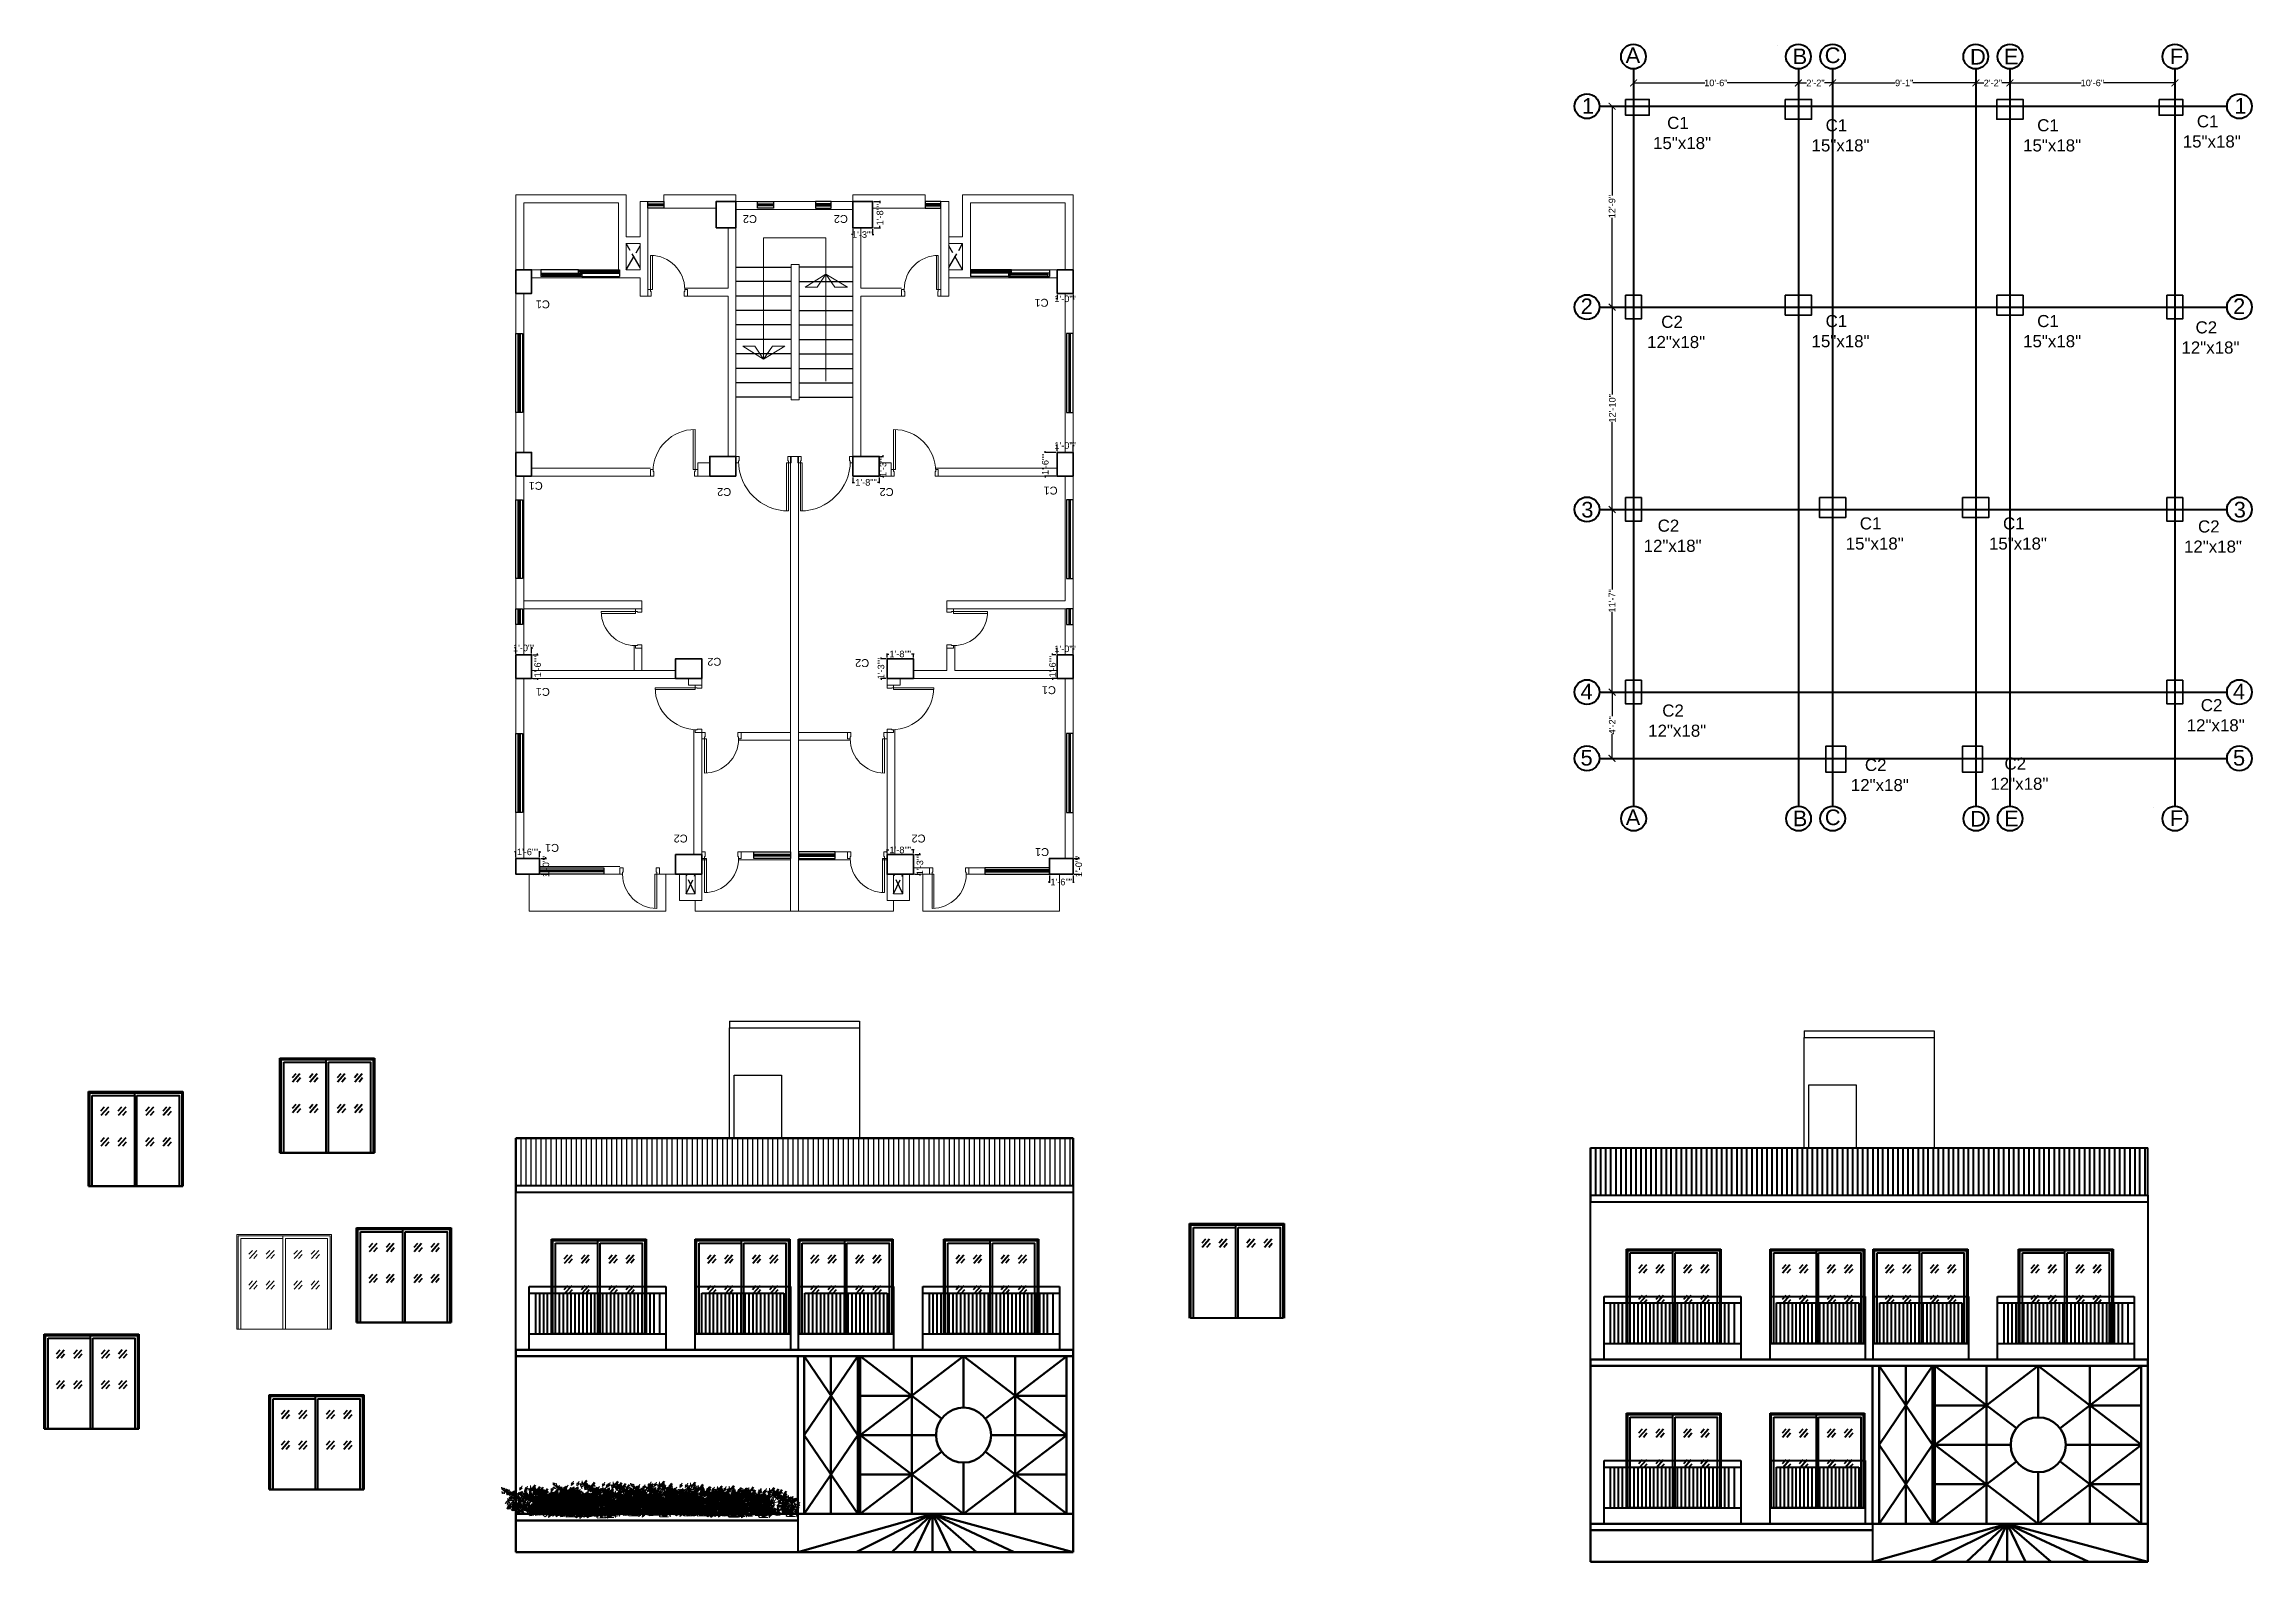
# Model space of a CAD drawing. Header units: inches. Extents: x -6918 to 21732, y -6368 to 1797.
# Drawn here: x 12557 to 14237, y 273 to 1428 of the extents above; entities that cross this region are included whole.
import ezdxf

# ---------------------------------------------------------------- set-up
doc = ezdxf.new("R2010")
doc.units = ezdxf.units.IN
doc.header["$MEASUREMENT"] = 0
doc.linetypes.add('ACAD_ISO02W100', pattern=[15, 12, -3])
for name, color, linetype, lineweight in [('COLOUMN', 10, 'Continuous', 35), ('DIM', 10, 'Continuous', 18), ('dim-8', 7, 'Continuous', 9), ('Dimensoin', 98, 'Continuous', 9), ('Door', 6, 'Continuous', 15), ('elevation', 7, 'Continuous', 13), ('elevation 01', 7, 'Continuous', 35), ('gas', 96, 'Continuous', 0), ('LINE', 250, 'Continuous', 15), ('Raling', 1, 'Continuous', 15), ('STAIR', 32, 'Continuous', 25), ('Varanda', 16, 'Continuous', 15), ('WALL', 7, 'Continuous', 20), ('WINDOW', 5, 'Continuous', 25)]:
    doc.layers.add(name, color=color, linetype=linetype, lineweight=lineweight)
for name, color, linetype in [('DOT', 140, 'ACAD_ISO02W100'), ('S-DIM', 7, 'Continuous'), ('Text', 7, 'Continuous')]:
    doc.layers.add(name, color=color, linetype=linetype)
doc.styles.add('ARIAL', font='arial.ttf')
doc.styles.get("Standard").update_dxf_attribs({"font": 'arial.ttf'})
doc.dimstyles.new('Column Shedule', dxfattribs={"dimscale": 0, "dimtxt": 5, "dimasz": 1, "dimexe": 0.5, "dimexo": 1, "dimgap": 1, "dimtad": 0, "dimdec": 0, "dimzin": 11, "dimdsep": 46, "dimlunit": 3, "dimtxsty": 'ARIAL', "dimblk": 'ARCHTICK', "dimcen": 0.09375, "dimdle": 0.5, "dimclrd": 5, "dimclre": 7, "dimclrt": 7, "dimadec": 0, "dimazin": 0, "dimtfac": 1, "dimtdec": 0, "dimtix": 1, "dimtofl": 0, "dimtmove": 2, "dimatfit": 3, "dimldrblk": 'ARCHTICK', "dimfxl": 3, "dimtolj": 1, "dimtzin": 3, "dimlwd": -1, "dimlwe": -1, "dimarcsym": 1})
doc.dimstyles.get("Standard").update_dxf_attribs({"dimtxt": 5, "dimasz": 5.18, "dimexe": 0.18, "dimexo": 0.0625, "dimgap": 0.09, "dimtad": 0, "dimdec": 0, "dimzin": 0, "dimdsep": 46, "dimlunit": 3, "dimtxsty": 'Standard', "dimblk": 'ARCHTICK', "dimcen": 0.09, "dimclrd": 5, "dimadec": 0, "dimazin": 0, "dimtfac": 1, "dimtdec": 0, "dimtofl": 0, "dimtmove": 0, "dimatfit": 3, "dimldrblk": 'ARCHTICK', "dimfxl": 1, "dimtolj": 1, "dimtzin": 0, "dimarcsym": 0})

msp = doc.modelspace()

# ---------------------------------------------------------------- texts
at = {"layer": 'Raling'}
for s, p in [('C2', (13099.6, 1298.3)), ('C2', (13168.8, 1298.4)), ('C1', (12942, 1233.4)), ('C1', (13321.5, 1234.6)), ('C1', (12936.6, 1095.3)), ('C2', (13080, 1090.6)), ('C2', (13203.6, 1090.6)), ('C1', (13328.4, 1091.7)), ('C2', (13072.5, 961.4)), ('C2', (13185, 960.4)), ('C1', (12942, 938.5)), ('C1', (13327.1, 939.8)), ('C2', (13046.9, 826.9)), ('C2', (13227.9, 826.9)), ('C1', (12949, 819.8)), ('C1', (13321.9, 816.6))]:
    msp.add_text(s, height=6, rotation=180, dxfattribs=at).set_placement(p)
at = {"layer": 'Raling', "color": 18, "lineweight": 40, "true_color": 0x000000, "attachment_point": 1}
for s, width, gutter_width, insert, char_height in [('A', 40.021, 1, (13750.3, 1427.5), 0.2), ('A', 448.533, 23.7, (13760.6, 1425.9), 11.9), ('A', 40.021, 1, (13875.8, 1427.5), 0.2), ('B', 448.533, 23.7, (13887.7, 1425.1), 11.9), ('C', 448.533, 23.7, (13912.1, 1425.9), 11.9), ('D', 448.533, 23.7, (14022.7, 1424.8), 11.9), ('E', 448.533, 23.7, (14048.5, 1424.9), 11.9), ('A', 40.021, 1, (14162.3, 1427.5), 0.2), ('F', 448.533, 23.7, (14174.8, 1425.1), 11.9), ('A', 40.021, 1, (13714.9, 1389.8), 0.2), ('1', 448.533, 23.7, (13727.4, 1387.4), 11.9), ('A', 40.021, 1, (14211.5, 1389.8), 0.2), ('1', 448.533, 23.7, (14223.9, 1387.4), 11.9), ('   C1^J15"x18"', 348.098, 18.4, (13781.5, 1373.1), 9.201), ('   C1^J15"x18"', 348.098, 18.4, (13902.1, 1371.3), 9.201), ('   C1^J15"x18"', 348.098, 18.4, (14063.1, 1371.3), 9.201), ('   C1^J15"x18"', 348.098, 18.4, (14184.6, 1374.3), 9.201), ('A', 40.021, 1, (13714.9, 1236.9), 0.2), ('A', 40.021, 1, (13714.9, 1236.9), 0.2), ('2', 448.533, 23.7, (13726.4, 1234.9), 11.9), ('2', 448.533, 23.7, (13726.4, 1234.9), 11.9), ('2', 448.533, 23.7, (14222.9, 1234.9), 11.9), ('   C2^J12"x18"', 348.098, 18.4, (13777, 1221.7), 9.201), ('   C1^J15"x18"', 348.098, 18.4, (13902.1, 1222.3), 9.201), ('   C1^J15"x18"', 348.098, 18.4, (14063.1, 1222.3), 9.201), ('   C2^J12"x18"', 348.098, 18.4, (14183.6, 1217.5), 9.201), ('A', 40.021, 1, (13714.9, 1082.9), 0.2), ('A', 40.021, 1, (13714.9, 1082.9), 0.2), ('3', 448.533, 23.7, (13726.9, 1080.1), 11.9), ('3', 448.533, 23.7, (13726.9, 1080.1), 11.9), ('3', 448.533, 23.7, (14223.4, 1080.1), 11.9), ('   C2^J12"x18"', 348.098, 18.4, (13774.3, 1066.6), 9.201), ('   C1^J15"x18"', 348.098, 18.4, (13928.1, 1068.3), 9.201), ('   C1^J15"x18"', 348.098, 18.4, (14037.1, 1068.3), 9.201), ('   C2^J12"x18"', 348.098, 18.4, (14185.5, 1066), 9.201), ('A', 40.021, 1, (13714.9, 943.9), 0.2), ('A', 40.021, 1, (13714.9, 943.9), 0.2), ('4', 448.533, 23.7, (13726.3, 941.7), 11.9), ('4', 448.533, 23.7, (13726.3, 941.7), 11.9), ('4', 448.533, 23.7, (14222.8, 941.7), 11.9), ('   C2^J12"x18"', 348.098, 18.4, (13777.8, 925.9), 9.201), ('   C2^J12"x18"', 348.098, 18.4, (14187.6, 930), 9.201), ('5', 448.533, 23.7, (13726.3, 891.3), 11.9), ('5', 448.533, 23.7, (14222.8, 891.3), 11.9), ('   C2^J12"x18"', 348.098, 18.4, (13932, 884.5), 9.201), ('   C2^J12"x18"', 348.098, 18.4, (14038.2, 885.5), 9.201), ('A', 448.533, 23.7, (13760.7, 846), 11.9), ('A', 40.021, 1, (13876, 847.7), 0.2), ('B', 448.533, 23.7, (13887.8, 845.2), 11.9), ('C', 448.533, 23.7, (13912.2, 846), 11.9), ('D', 448.533, 23.7, (14022.9, 844.9), 11.9), ('E', 448.533, 23.7, (14048.6, 845.1), 11.9), ('A', 40.021, 1, (14162.3, 847.7), 0.2), ('F', 448.533, 23.7, (14174.8, 845.3), 11.9), ('A', 40.021, 1, (13876.7, 835.4), 0.2)]:
    msp.add_mtext_dynamic_manual_height_columns(s, width=width, gutter_width=gutter_width, heights=[0], dxfattribs=dict(at, insert=insert, char_height=char_height))

# ---------------------------------------------------------------- blocks, each defined once
blk = doc.blocks.new('A$C71373806')
at = {"layer": 'Door'}
for p, q in [((2, 5), (2, 31)), ((3.5, 5), (3.5, 31)), ((0, 5), (0, 0)), ((0, 5), (2, 5)), ((0, 0), (2.5, 0)), ((2, 5), (2, 3.5)), ((2, 5), (3.5, 5)), ((2, 3.5), (2.5, 3.5)), ((2.5, 3.5), (2.5, 0)), ((27.5, 3.5), (27.5, 0)), ((28, 3.5), (27.5, 3.5)), ((30, 0), (27.5, 0)), ((28, 5), (28, 3.5)), ((30, 5), (28, 5)), ((30, 5), (30, 0))]:
    blk.add_line(p, q, dxfattribs=at)
blk.add_arc((2, 5), 26, 0, 90, dxfattribs=at)
blk = doc.blocks.new('M door')
at = {"layer": 'Door'}
for p, q in [((10890.9, 11660.4), (10895.9, 11660.4)), ((10890.9, 11660.4), (10890.9, 11658.4)), ((10895.9, 11660.4), (10895.9, 11657.9)), ((10890.9, 11658.4), (10892.4, 11658.4)), ((10892.4, 11658.4), (10892.4, 11657.9)), ((10892.4, 11657.9), (10895.9, 11657.9)), ((10890.9, 11627.9), (10860.4, 11627.9)), ((10890.9, 11626.4), (10860.4, 11626.4)), ((10890.9, 11626.4), (10890.9, 11627.9)), ((10890.9, 11624.4), (10890.9, 11626.4)), ((10890.9, 11626.4), (10892.4, 11626.4)), ((10892.4, 11626.9), (10895.9, 11626.9)), ((10892.4, 11626.4), (10892.4, 11626.9)), ((10895.9, 11624.4), (10895.9, 11626.9)), ((10890.9, 11624.4), (10895.9, 11624.4))]:
    blk.add_line(p, q, dxfattribs=at)
blk.add_arc((10892.4, 11626.4), 32, 90, 180, dxfattribs=at)
blk = doc.blocks.new('door')
at = {"layer": 'Door'}
for p, q in [((380.5, 5770.2), (375.5, 5770.2)), ((375.5, 5770.2), (375.5, 5767.7)), ((379, 5767.7), (375.5, 5767.7)), ((380.5, 5768.2), (379, 5768.2)), ((379, 5768.2), (379, 5767.7)), ((380.5, 5770.2), (380.5, 5768.2)), ((375.5, 5728.2), (375.5, 5730.7)), ((379, 5730.7), (375.5, 5730.7)), ((379, 5730.2), (379, 5730.7)), ((380.5, 5730.2), (379, 5730.2)), ((380.5, 5731.7), (416.9, 5731.7)), ((380.5, 5730.2), (380.5, 5731.7)), ((380.5, 5730.2), (417, 5730.2)), ((380.5, 5728.2), (380.5, 5730.2)), ((380.5, 5728.2), (375.5, 5728.2))]:
    blk.add_line(p, q, dxfattribs=at)
blk.add_arc((379, 5730.2), 38, 0, 90, dxfattribs=at)
blk = doc.blocks.new('ADFSDF')
at = {"layer": 'COLOUMN'}
for points in [[(-22327.7, -19135.6), (-22309.7, -19135.6), (-22309.7, -19147.6), (-22327.7, -19147.6)], [(-22206.2, -19135.6), (-22186.2, -19135.6), (-22186.2, -19150.6), (-22206.2, -19150.6)], [(-22045.2, -19135.6), (-22025.2, -19135.6), (-22025.2, -19150.6), (-22045.2, -19150.6)], [(-21921.7, -19135.6), (-21903.7, -19135.6), (-21903.7, -19147.6), (-21921.7, -19147.6)], [(-22315.7, -19284.6), (-22315.7, -19302.6), (-22327.7, -19302.6), (-22327.7, -19284.6)], [(-22206.2, -19284.6), (-22186.2, -19284.6), (-22186.2, -19299.6), (-22206.2, -19299.6)], [(-22045.2, -19284.6), (-22025.2, -19284.6), (-22025.2, -19299.6), (-22045.2, -19299.6)], [(-21903.7, -19284.6), (-21903.7, -19302.6), (-21915.7, -19302.6), (-21915.7, -19284.6)], [(-22315.7, -19438.6), (-22315.7, -19456.6), (-22327.7, -19456.6), (-22327.7, -19438.6)], [(-22180.2, -19438.6), (-22160.2, -19438.6), (-22160.2, -19453.6), (-22180.2, -19453.6)], [(-22071.2, -19438.6), (-22051.2, -19438.6), (-22051.2, -19453.6), (-22071.2, -19453.6)], [(-21903.7, -19438.6), (-21903.7, -19456.6), (-21915.7, -19456.6), (-21915.7, -19438.6)], [(-22315.7, -19577.6), (-22315.7, -19595.6), (-22327.7, -19595.6), (-22327.7, -19577.6)], [(-21903.7, -19577.6), (-21903.7, -19595.6), (-21915.7, -19595.6), (-21915.7, -19577.6)], [(-22160.2, -19627.6), (-22160.2, -19647.6), (-22175.2, -19647.6), (-22175.2, -19627.6)], [(-22056.2, -19627.6), (-22056.2, -19647.6), (-22071.2, -19647.6), (-22071.2, -19627.6)]]:
    blk.add_lwpolyline(points, close=True, dxfattribs=at)
blk = doc.blocks.new('_ArchTick')
at = {"color": 0, "linetype": 'ByBlock', "const_width": 0.15}
blk.add_lwpolyline([(-0.5, -0.5), (0.5, 0.5)], dxfattribs=at)
blk = doc.blocks.new('*D85')
at = {"layer": 'Defpoints', "color": 0, "lineweight": 40, "transparency": 16777216}
for p in [(13322.1, 796.7), (13322.1, 790.8), (13340.1, 796.7)]:
    blk.add_point(p, dxfattribs=at)
at = {"layer": 'Text', "color": 5, "transparency": 16777216}
for p, q in [((13322.1, 790.8), (13321.1, 790.8)), ((13340.1, 790.8), (13341.1, 790.8))]:
    blk.add_line(p, q, dxfattribs=at)
at = {"layer": 'Text', "color": 7, "transparency": 16777216}
for p, q in [((13322.1, 795.7), (13322.1, 790.3)), ((13340.1, 795.7), (13340.1, 790.3))]:
    blk.add_line(p, q, dxfattribs=at)
at = {"layer": 'Text', "color": 5, "transparency": 16777216}
blk.add_blockref('_ArchTick', (13322.1, 790.8), dxfattribs=at)
at = {"layer": 'Text', "color": 5, "transparency": 16777216, "rotation": 180}
blk.add_blockref('_ArchTick', (13340.1, 790.8), dxfattribs=at)
at = {"layer": 'Text', "color": 7, "transparency": 16777216, "insert": (13331.1, 790.8), "char_height": 5, "attachment_point": 5, "style": 'ARIAL'}
blk.add_mtext('\\A1;1\'-6""', dxfattribs=at)
blk = doc.blocks.new('*D86')
at = {"layer": 'Defpoints', "color": 0, "lineweight": 40, "transparency": 16777216}
for p in [(13340.1, 808.7), (13340.1, 796.7), (13344.5, 796.7)]:
    blk.add_point(p, dxfattribs=at)
at = {"layer": 'Text', "color": 7, "transparency": 16777216}
for p, q in [((13341.1, 808.7), (13345, 808.7)), ((13341.1, 796.7), (13345, 796.7))]:
    blk.add_line(p, q, dxfattribs=at)
at = {"layer": 'Text', "color": 5, "transparency": 16777216}
for p, q in [((13344.5, 808.7), (13344.5, 809.7)), ((13344.5, 796.7), (13344.5, 795.7))]:
    blk.add_line(p, q, dxfattribs=at)
for p, rotation in [((13344.5, 808.7), 270), ((13344.5, 796.7), 90)]:
    blk.add_blockref('_ArchTick', p, dxfattribs=dict(at, rotation=rotation))
at = {"layer": 'Text', "color": 7, "transparency": 16777216, "insert": (13344.5, 802.7), "char_height": 5, "attachment_point": 5, "rotation": 90, "style": 'ARIAL'}
blk.add_mtext('\\A1;1\'-0""', dxfattribs=at)
blk = doc.blocks.new('*D87')
at = {"layer": 'Defpoints', "color": 0, "lineweight": 40, "transparency": 16777216}
for p in [(13198.6, 811.7), (13218.6, 815.2), (13218.6, 811.7)]:
    blk.add_point(p, dxfattribs=at)
at = {"layer": 'Text', "color": 5, "transparency": 16777216}
for p, q in [((13198.1, 815.2), (13199.9, 815.2)), ((13219.1, 815.2), (13217.2, 815.2))]:
    blk.add_line(p, q, dxfattribs=at)
at = {"layer": 'Text', "color": 7, "transparency": 16777216}
for p, q in [((13198.6, 812.7), (13198.6, 815.7)), ((13218.6, 812.7), (13218.6, 815.7))]:
    blk.add_line(p, q, dxfattribs=at)
at = {"layer": 'Text', "color": 5, "transparency": 16777216, "rotation": 180}
blk.add_blockref('_ArchTick', (13198.6, 815.2), dxfattribs=at)
at = {"layer": 'Text', "color": 5, "transparency": 16777216}
blk.add_blockref('_ArchTick', (13218.6, 815.2), dxfattribs=at)
at = {"layer": 'Text', "color": 7, "transparency": 16777216, "insert": (13208.6, 815.2), "char_height": 5, "attachment_point": 5, "style": 'ARIAL'}
blk.add_mtext('\\A1;1\'-8""', dxfattribs=at)
blk = doc.blocks.new('*D88')
at = {"layer": 'Defpoints', "color": 0, "lineweight": 40, "transparency": 16777216}
for p in [(13218.6, 811.7), (13218.6, 796.7), (13223.6, 796.7)]:
    blk.add_point(p, dxfattribs=at)
at = {"layer": 'Text', "color": 7, "transparency": 16777216}
for p, q in [((13219.6, 811.7), (13224.1, 811.7)), ((13219.6, 796.7), (13224.1, 796.7))]:
    blk.add_line(p, q, dxfattribs=at)
at = {"layer": 'Text', "color": 5, "transparency": 16777216}
for p, q in [((13223.6, 811.7), (13223.6, 812.7)), ((13223.6, 796.7), (13223.6, 795.7))]:
    blk.add_line(p, q, dxfattribs=at)
for p, rotation in [((13223.6, 811.7), 270), ((13223.6, 796.7), 90)]:
    blk.add_blockref('_ArchTick', p, dxfattribs=dict(at, rotation=rotation))
at = {"layer": 'Text', "color": 7, "transparency": 16777216, "insert": (13223.6, 804.2), "char_height": 5, "attachment_point": 5, "rotation": 90, "style": 'ARIAL'}
blk.add_mtext('\\A1;1\'-3""', dxfattribs=at)
blk = doc.blocks.new('*D89')
at = {"layer": 'Defpoints', "color": 0, "lineweight": 40, "transparency": 16777216}
for p in [(13194, 960.7), (13198.6, 960.7), (13198.6, 945.7)]:
    blk.add_point(p, dxfattribs=at)
at = {"layer": 'Text', "color": 7, "transparency": 16777216}
for p, q in [((13197.6, 960.7), (13193.5, 960.7)), ((13197.6, 945.7), (13193.5, 945.7))]:
    blk.add_line(p, q, dxfattribs=at)
at = {"layer": 'Text', "color": 5, "transparency": 16777216}
for p, q in [((13194, 960.7), (13194, 961.7)), ((13194, 945.7), (13194, 944.7))]:
    blk.add_line(p, q, dxfattribs=at)
for p, rotation in [((13194, 960.7), 270), ((13194, 945.7), 90)]:
    blk.add_blockref('_ArchTick', p, dxfattribs=dict(at, rotation=rotation))
at = {"layer": 'Text', "color": 7, "transparency": 16777216, "insert": (13194, 953.2), "char_height": 5, "attachment_point": 5, "rotation": 90, "style": 'ARIAL'}
blk.add_mtext('\\A1;1\'-3""', dxfattribs=at)
blk = doc.blocks.new('*D90')
at = {"layer": 'Defpoints', "color": 0, "lineweight": 40, "transparency": 16777216}
for p in [(13198.6, 960.7), (13218.6, 964.3), (13218.6, 960.7)]:
    blk.add_point(p, dxfattribs=at)
at = {"layer": 'Text', "color": 5, "transparency": 16777216}
for p, q in [((13198.1, 964.3), (13199.9, 964.3)), ((13219.1, 964.3), (13217.2, 964.3))]:
    blk.add_line(p, q, dxfattribs=at)
at = {"layer": 'Text', "color": 7, "transparency": 16777216}
for p, q in [((13198.6, 961.7), (13198.6, 964.8)), ((13218.6, 961.7), (13218.6, 964.8))]:
    blk.add_line(p, q, dxfattribs=at)
at = {"layer": 'Text', "color": 5, "transparency": 16777216, "rotation": 180}
blk.add_blockref('_ArchTick', (13198.6, 964.3), dxfattribs=at)
at = {"layer": 'Text', "color": 5, "transparency": 16777216}
blk.add_blockref('_ArchTick', (13218.6, 964.3), dxfattribs=at)
at = {"layer": 'Text', "color": 7, "transparency": 16777216, "insert": (13208.6, 964.3), "char_height": 5, "attachment_point": 5, "style": 'ARIAL'}
blk.add_mtext('\\A1;1\'-8""', dxfattribs=at)
blk = doc.blocks.new('*D91')
at = {"layer": 'Defpoints', "color": 0, "lineweight": 40, "transparency": 16777216}
for p in [(13324.5, 963.7), (13328.1, 963.7), (13328.1, 945.7)]:
    blk.add_point(p, dxfattribs=at)
at = {"layer": 'Text', "color": 7, "transparency": 16777216}
for p, q in [((13327.1, 963.7), (13324, 963.7)), ((13327.1, 945.7), (13324, 945.7))]:
    blk.add_line(p, q, dxfattribs=at)
at = {"layer": 'Text', "color": 5, "transparency": 16777216}
for p, q in [((13324.5, 963.7), (13324.5, 964.7)), ((13324.5, 945.7), (13324.5, 944.7))]:
    blk.add_line(p, q, dxfattribs=at)
for p, rotation in [((13324.5, 963.7), 270), ((13324.5, 945.7), 90)]:
    blk.add_blockref('_ArchTick', p, dxfattribs=dict(at, rotation=rotation))
at = {"layer": 'Text', "color": 7, "transparency": 16777216, "insert": (13324.5, 954.7), "char_height": 5, "attachment_point": 5, "rotation": 90, "style": 'ARIAL'}
blk.add_mtext('\\A1;1\'-6""', dxfattribs=at)
blk = doc.blocks.new('*D92')
at = {"layer": 'Defpoints', "color": 0, "lineweight": 40, "transparency": 16777216}
for p in [(13328.1, 963.7), (13340.1, 968.2), (13340.1, 963.7)]:
    blk.add_point(p, dxfattribs=at)
at = {"layer": 'Text', "color": 5, "transparency": 16777216}
for p, q in [((13328.1, 968.2), (13327.1, 968.2)), ((13340.1, 968.2), (13341.1, 968.2))]:
    blk.add_line(p, q, dxfattribs=at)
at = {"layer": 'Text', "color": 7, "transparency": 16777216}
for p, q in [((13328.1, 964.7), (13328.1, 968.7)), ((13340.1, 964.7), (13340.1, 968.7))]:
    blk.add_line(p, q, dxfattribs=at)
at = {"layer": 'Text', "color": 5, "transparency": 16777216}
blk.add_blockref('_ArchTick', (13328.1, 968.2), dxfattribs=at)
at = {"layer": 'Text', "color": 5, "transparency": 16777216, "rotation": 180}
blk.add_blockref('_ArchTick', (13340.1, 968.2), dxfattribs=at)
at = {"layer": 'Text', "color": 7, "transparency": 16777216, "insert": (13334.1, 968.2), "char_height": 5, "attachment_point": 5, "style": 'ARIAL'}
blk.add_mtext('\\A1;1\'-0""', dxfattribs=at)
blk = doc.blocks.new('*D93')
at = {"layer": 'Defpoints', "color": 0, "lineweight": 40, "transparency": 16777216}
for p in [(12916.1, 963.7), (12928.1, 968.9), (12928.1, 963.7)]:
    blk.add_point(p, dxfattribs=at)
at = {"layer": 'Text', "color": 5, "transparency": 16777216}
for p, q in [((12916.1, 968.9), (12915.1, 968.9)), ((12928.1, 968.9), (12929.1, 968.9))]:
    blk.add_line(p, q, dxfattribs=at)
at = {"layer": 'Text', "color": 7, "transparency": 16777216}
for p, q in [((12916.1, 964.7), (12916.1, 969.4)), ((12928.1, 964.7), (12928.1, 969.4))]:
    blk.add_line(p, q, dxfattribs=at)
at = {"layer": 'Text', "color": 5, "transparency": 16777216}
blk.add_blockref('_ArchTick', (12916.1, 968.9), dxfattribs=at)
at = {"layer": 'Text', "color": 5, "transparency": 16777216, "rotation": 180}
blk.add_blockref('_ArchTick', (12928.1, 968.9), dxfattribs=at)
at = {"layer": 'Text', "color": 7, "transparency": 16777216, "insert": (12922.1, 968.9), "char_height": 5, "attachment_point": 5, "style": 'ARIAL'}
blk.add_mtext('\\A1;1\'-0""', dxfattribs=at)
blk = doc.blocks.new('*D94')
at = {"layer": 'Defpoints', "color": 0, "lineweight": 40, "transparency": 16777216}
for p in [(12928.1, 963.7), (12928.1, 945.7), (12932.7, 945.7)]:
    blk.add_point(p, dxfattribs=at)
at = {"layer": 'Text', "color": 7, "transparency": 16777216}
for p, q in [((12929.1, 963.7), (12933.2, 963.7)), ((12929.1, 945.7), (12933.2, 945.7))]:
    blk.add_line(p, q, dxfattribs=at)
at = {"layer": 'Text', "color": 5, "transparency": 16777216}
for p, q in [((12932.7, 963.7), (12932.7, 964.7)), ((12932.7, 945.7), (12932.7, 944.7))]:
    blk.add_line(p, q, dxfattribs=at)
for p, rotation in [((12932.7, 963.7), 270), ((12932.7, 945.7), 90)]:
    blk.add_blockref('_ArchTick', p, dxfattribs=dict(at, rotation=rotation))
at = {"layer": 'Text', "color": 7, "transparency": 16777216, "insert": (12932.7, 954.7), "char_height": 5, "attachment_point": 5, "rotation": 90, "style": 'ARIAL'}
blk.add_mtext('\\A1;1\'-6""', dxfattribs=at)
blk = doc.blocks.new('*D95')
at = {"layer": 'Defpoints', "color": 0, "lineweight": 40, "transparency": 16777216}
for p in [(12916.1, 808.7), (12934.1, 813.7), (12934.1, 808.7)]:
    blk.add_point(p, dxfattribs=at)
at = {"layer": 'Text', "color": 5, "transparency": 16777216}
for p, q in [((12916.1, 813.7), (12915.1, 813.7)), ((12934.1, 813.7), (12935.1, 813.7))]:
    blk.add_line(p, q, dxfattribs=at)
at = {"layer": 'Text', "color": 7, "transparency": 16777216}
for p, q in [((12916.1, 809.7), (12916.1, 814.2)), ((12934.1, 809.7), (12934.1, 814.2))]:
    blk.add_line(p, q, dxfattribs=at)
at = {"layer": 'Text', "color": 5, "transparency": 16777216}
blk.add_blockref('_ArchTick', (12916.1, 813.7), dxfattribs=at)
at = {"layer": 'Text', "color": 5, "transparency": 16777216, "rotation": 180}
blk.add_blockref('_ArchTick', (12934.1, 813.7), dxfattribs=at)
at = {"layer": 'Text', "color": 7, "transparency": 16777216, "insert": (12925.1, 813.7), "char_height": 5, "attachment_point": 5, "style": 'ARIAL'}
blk.add_mtext('\\A1;1\'-6""', dxfattribs=at)
blk = doc.blocks.new('*D96')
at = {"layer": 'Defpoints', "color": 0, "lineweight": 40, "transparency": 16777216}
for p in [(12934.1, 808.7), (12934.1, 796.7), (12939, 796.7)]:
    blk.add_point(p, dxfattribs=at)
at = {"layer": 'Text', "color": 7, "transparency": 16777216}
for p, q in [((12935.1, 808.7), (12939.5, 808.7)), ((12935.1, 796.7), (12939.5, 796.7))]:
    blk.add_line(p, q, dxfattribs=at)
at = {"layer": 'Text', "color": 5, "transparency": 16777216}
for p, q in [((12939, 808.7), (12939, 809.7)), ((12939, 796.7), (12939, 795.7))]:
    blk.add_line(p, q, dxfattribs=at)
for p, rotation in [((12939, 808.7), 270), ((12939, 796.7), 90)]:
    blk.add_blockref('_ArchTick', p, dxfattribs=dict(at, rotation=rotation))
at = {"layer": 'Text', "color": 7, "transparency": 16777216, "insert": (12939, 802.7), "char_height": 5, "attachment_point": 5, "rotation": 90, "style": 'ARIAL'}
blk.add_mtext('\\A1;1\'-0""', dxfattribs=at)
blk = doc.blocks.new('*D97')
at = {"layer": 'Defpoints', "color": 0, "lineweight": 40, "transparency": 16777216}
for p in [(13172.6, 1099.7), (13172.6, 1094.9), (13192.6, 1099.7)]:
    blk.add_point(p, dxfattribs=at)
at = {"layer": 'Text', "color": 5, "transparency": 16777216}
for p, q in [((13172.1, 1094.9), (13173.9, 1094.9)), ((13193.1, 1094.9), (13191.2, 1094.9))]:
    blk.add_line(p, q, dxfattribs=at)
at = {"layer": 'Text', "color": 7, "transparency": 16777216}
for p, q in [((13172.6, 1098.7), (13172.6, 1094.4)), ((13192.6, 1098.7), (13192.6, 1094.4))]:
    blk.add_line(p, q, dxfattribs=at)
at = {"layer": 'Text', "color": 5, "transparency": 16777216, "rotation": 180}
blk.add_blockref('_ArchTick', (13172.6, 1094.9), dxfattribs=at)
at = {"layer": 'Text', "color": 5, "transparency": 16777216}
blk.add_blockref('_ArchTick', (13192.6, 1094.9), dxfattribs=at)
at = {"layer": 'Text', "color": 7, "transparency": 16777216, "insert": (13182.6, 1094.9), "char_height": 5, "attachment_point": 5, "style": 'ARIAL'}
blk.add_mtext('\\A1;1\'-8""', dxfattribs=at)
blk = doc.blocks.new('*D98')
at = {"layer": 'Defpoints', "color": 0, "lineweight": 40, "transparency": 16777216}
for p in [(13192.6, 1114.7), (13192.6, 1099.7), (13195.5, 1099.7)]:
    blk.add_point(p, dxfattribs=at)
at = {"layer": 'Text', "color": 7, "transparency": 16777216}
for p, q in [((13193.6, 1114.7), (13196, 1114.7)), ((13193.6, 1099.7), (13196, 1099.7))]:
    blk.add_line(p, q, dxfattribs=at)
at = {"layer": 'Text', "color": 5, "transparency": 16777216}
for p, q in [((13195.5, 1114.7), (13195.5, 1115.7)), ((13195.5, 1099.7), (13195.5, 1098.7))]:
    blk.add_line(p, q, dxfattribs=at)
for p, rotation in [((13195.5, 1114.7), 270), ((13195.5, 1099.7), 90)]:
    blk.add_blockref('_ArchTick', p, dxfattribs=dict(at, rotation=rotation))
at = {"layer": 'Text', "color": 7, "transparency": 16777216, "insert": (13195.5, 1107.2), "char_height": 5, "attachment_point": 5, "rotation": 90, "style": 'ARIAL'}
blk.add_mtext('\\A1;1\'-3""', dxfattribs=at)
blk = doc.blocks.new('*D99')
at = {"layer": 'Defpoints', "color": 0, "lineweight": 40, "transparency": 16777216}
for p in [(13319, 1117.7), (13328.1, 1117.7), (13328.1, 1099.7)]:
    blk.add_point(p, dxfattribs=at)
at = {"layer": 'Text', "color": 7, "transparency": 16777216}
for p, q in [((13327.1, 1117.7), (13318.5, 1117.7)), ((13327.1, 1099.7), (13318.5, 1099.7))]:
    blk.add_line(p, q, dxfattribs=at)
at = {"layer": 'Text', "color": 5, "transparency": 16777216}
for p, q in [((13319, 1117.7), (13319, 1118.7)), ((13319, 1099.7), (13319, 1098.7))]:
    blk.add_line(p, q, dxfattribs=at)
for p, rotation in [((13319, 1117.7), 270), ((13319, 1099.7), 90)]:
    blk.add_blockref('_ArchTick', p, dxfattribs=dict(at, rotation=rotation))
at = {"layer": 'Text', "color": 7, "transparency": 16777216, "insert": (13319, 1108.7), "char_height": 5, "attachment_point": 5, "rotation": 90, "style": 'ARIAL'}
blk.add_mtext('\\A1;1\'-6""', dxfattribs=at)
blk = doc.blocks.new('*D100')
at = {"layer": 'Defpoints', "color": 0, "lineweight": 40, "transparency": 16777216}
for p in [(13328.1, 1117.7), (13340.1, 1123), (13340.1, 1117.7)]:
    blk.add_point(p, dxfattribs=at)
at = {"layer": 'Text', "color": 5, "transparency": 16777216}
for p, q in [((13328.1, 1123), (13327.1, 1123)), ((13340.1, 1123), (13341.1, 1123))]:
    blk.add_line(p, q, dxfattribs=at)
at = {"layer": 'Text', "color": 7, "transparency": 16777216}
for p, q in [((13328.1, 1118.7), (13328.1, 1123.5)), ((13340.1, 1118.7), (13340.1, 1123.5))]:
    blk.add_line(p, q, dxfattribs=at)
at = {"layer": 'Text', "color": 5, "transparency": 16777216}
blk.add_blockref('_ArchTick', (13328.1, 1123), dxfattribs=at)
at = {"layer": 'Text', "color": 5, "transparency": 16777216, "rotation": 180}
blk.add_blockref('_ArchTick', (13340.1, 1123), dxfattribs=at)
at = {"layer": 'Text', "color": 7, "transparency": 16777216, "insert": (13334.1, 1123), "char_height": 5, "attachment_point": 5, "style": 'ARIAL'}
blk.add_mtext('\\A1;1\'-0""', dxfattribs=at)
blk = doc.blocks.new('*D101')
at = {"layer": 'Defpoints', "color": 0, "lineweight": 40, "transparency": 16777216}
for p in [(13328.1, 1238.7), (13328.1, 1234.6), (13340.1, 1238.7)]:
    blk.add_point(p, dxfattribs=at)
at = {"layer": 'Text', "color": 5, "transparency": 16777216}
for p, q in [((13328.1, 1234.6), (13327.1, 1234.6)), ((13340.1, 1234.6), (13341.1, 1234.6))]:
    blk.add_line(p, q, dxfattribs=at)
at = {"layer": 'Text', "color": 7, "transparency": 16777216}
for p, q in [((13328.1, 1237.7), (13328.1, 1234.1)), ((13340.1, 1237.7), (13340.1, 1234.1))]:
    blk.add_line(p, q, dxfattribs=at)
at = {"layer": 'Text', "color": 5, "transparency": 16777216}
blk.add_blockref('_ArchTick', (13328.1, 1234.6), dxfattribs=at)
at = {"layer": 'Text', "color": 5, "transparency": 16777216, "rotation": 180}
blk.add_blockref('_ArchTick', (13340.1, 1234.6), dxfattribs=at)
at = {"layer": 'Text', "color": 7, "transparency": 16777216, "insert": (13334.1, 1234.6), "char_height": 5, "attachment_point": 5, "style": 'ARIAL'}
blk.add_mtext('\\A1;1\'-0""', dxfattribs=at)
blk = doc.blocks.new('*D102')
at = {"layer": 'Defpoints', "color": 0, "lineweight": 40, "transparency": 16777216}
for p in [(13187.6, 1308.7), (13187.6, 1288.7), (13193.2, 1288.7)]:
    blk.add_point(p, dxfattribs=at)
at = {"layer": 'Text', "color": 7, "transparency": 16777216}
for p, q in [((13188.6, 1308.7), (13193.7, 1308.7)), ((13188.6, 1288.7), (13193.7, 1288.7))]:
    blk.add_line(p, q, dxfattribs=at)
at = {"layer": 'Text', "color": 5, "transparency": 16777216}
for p, q in [((13193.2, 1309.2), (13193.2, 1307.4)), ((13193.2, 1288.2), (13193.2, 1290.1))]:
    blk.add_line(p, q, dxfattribs=at)
for p, rotation in [((13193.2, 1308.7), 90), ((13193.2, 1288.7), 270)]:
    blk.add_blockref('_ArchTick', p, dxfattribs=dict(at, rotation=rotation))
at = {"layer": 'Text', "color": 7, "transparency": 16777216, "insert": (13193.2, 1298.7), "char_height": 5, "attachment_point": 5, "rotation": 90, "style": 'ARIAL'}
blk.add_mtext('\\A1;1\'-8""', dxfattribs=at)
blk = doc.blocks.new('*D103')
at = {"layer": 'Defpoints', "color": 0, "lineweight": 40, "transparency": 16777216}
for p in [(13172.6, 1288.7), (13172.6, 1283.5), (13187.6, 1288.7)]:
    blk.add_point(p, dxfattribs=at)
at = {"layer": 'Text', "color": 5, "transparency": 16777216}
for p, q in [((13172.6, 1283.5), (13171.6, 1283.5)), ((13187.6, 1283.5), (13188.6, 1283.5))]:
    blk.add_line(p, q, dxfattribs=at)
at = {"layer": 'Text', "color": 7, "transparency": 16777216}
for p, q in [((13172.6, 1287.7), (13172.6, 1283)), ((13187.6, 1287.7), (13187.6, 1283))]:
    blk.add_line(p, q, dxfattribs=at)
at = {"layer": 'Text', "color": 5, "transparency": 16777216}
blk.add_blockref('_ArchTick', (13172.6, 1283.5), dxfattribs=at)
at = {"layer": 'Text', "color": 5, "transparency": 16777216, "rotation": 180}
blk.add_blockref('_ArchTick', (13187.6, 1283.5), dxfattribs=at)
at = {"layer": 'Text', "color": 7, "transparency": 16777216, "insert": (13180.1, 1283.5), "char_height": 5, "attachment_point": 5, "style": 'ARIAL'}
blk.add_mtext('\\A1;1\'-3""', dxfattribs=at)
blk = doc.blocks.new('door 6')
at = {"layer": 'Door'}
for p, q in [((27317.3, 398.6), (27247.3, 398.6)), ((27247.3, 398.6), (27247.3, 327.6)), ((27281.3, 396.6), (27249.3, 396.6)), ((27249.3, 396.6), (27249.3, 327.6)), ((27258.3, 387.6), (27255.6, 384.6)), ((27261.6, 387.6), (27255.9, 381.3)), ((27271.5, 387.6), (27268.7, 384.6)), ((27274.7, 387.6), (27269, 381.3)), ((27281.3, 398.6), (27281.3, 327.6)), ((27315.3, 396.6), (27283.3, 396.6)), ((27283.3, 396.6), (27283.3, 327.6)), ((27292.5, 387.6), (27289.8, 384.6)), ((27295.8, 387.6), (27290.1, 381.3)), ((27305.7, 387.6), (27302.9, 384.6)), ((27308.9, 387.6), (27303.2, 381.3)), ((27315.3, 327.6), (27315.3, 396.6)), ((27317.3, 327.6), (27317.3, 398.6)), ((27261.9, 384.4), (27259.2, 381.4)), ((27275, 384.4), (27272.3, 381.4)), ((27296.1, 384.4), (27293.4, 381.4)), ((27309.2, 384.4), (27306.5, 381.4)), ((27258.3, 364.3), (27255.6, 361.2)), ((27261.6, 364.3), (27255.9, 358)), ((27261.9, 361.1), (27259.2, 358)), ((27271.5, 364.3), (27268.7, 361.2)), ((27274.7, 364.3), (27269, 358)), ((27275, 361.1), (27272.3, 358)), ((27292.5, 364.3), (27289.8, 361.2)), ((27295.8, 364.3), (27290.1, 358)), ((27296.1, 361.1), (27293.4, 358)), ((27305.7, 364.3), (27302.9, 361.2)), ((27308.9, 364.3), (27303.2, 358)), ((27309.2, 361.1), (27306.5, 358))]:
    blk.add_line(p, q, dxfattribs=at)
blk.add_lwpolyline([(27246.3, 327.6), (27318.3, 327.6), (27318.3, 399.6), (27246.3, 399.6)], close=True, dxfattribs=at)
blk = doc.blocks.new('yhrs')
at = {"layer": 'gas'}
for p, q in [((-66738.5, 40063.5), (-66738.7, 40068)), ((-66736.3, 40067), (-66738.5, 40063.5)), ((-66737.7, 40058.5), (-66738.1, 40059.7)), ((-66738.1, 40059.7), (-66737.6, 40056.8)), ((-66736.4, 40058.2), (-66737.7, 40058.5)), ((-66737.6, 40056.8), (-66737, 40056.2)), ((-66737.3, 40062.1), (-66736.3, 40065.6)), ((-66737, 40056.2), (-66736.4, 40057.2)), ((-66735.9, 40057.5), (-66736.4, 40058.2)), ((-66736.4, 40057.2), (-66735.7, 40055.9)), ((-66735, 40066.2), (-66736.3, 40067)), ((-66736.3, 40065.6), (-66735.2, 40060.5)), ((-66735.3, 40057.4), (-66735.9, 40057.5)), ((-66735.6, 40055.6), (-66735.3, 40057.4)), ((-66735.2, 40060.5), (-66734.6, 40062.7)), ((-66734.9, 40064.6), (-66735, 40066.2)), ((-66732.4, 40066.1), (-66734.9, 40064.6)), ((-66734.6, 40062.7), (-66733.2, 40058.9)), ((-66733.2, 40058.9), (-66733.4, 40055.6)), ((-66733.4, 40055.6), (-66732.6, 40058.8)), ((-66732.6, 40058.8), (-66731.4, 40060.5)), ((-66732.3, 40063), (-66732.4, 40066.1)), ((-66731.5, 40063.8), (-66732.3, 40063)), ((-66729.6, 40058.8), (-66731.5, 40063.8)), ((-66731.4, 40060.5), (-66728.8, 40056.7)), ((-66726.7, 40062.4), (-66729.6, 40058.8)), ((-66728.8, 40056.7), (-66727.3, 40058.3)), ((-66725.9, 40040.8), (-66727.9, 40033.1)), ((-66727.9, 40033.1), (-66724.4, 40040.8)), ((-66727.3, 40058.3), (-66726.1, 40055.3)), ((-66726.4, 40042.4), (-66727.1, 40046.5)), ((-66727.1, 40046.5), (-66725.9, 40040.8)), ((-66724.8, 40057.4), (-66726.7, 40062.4)), ((-66723.6, 40049.2), (-66726.4, 40042.4)), ((-66726.1, 40055.3), (-66724.8, 40055.7)), ((-66722.9, 40059.7), (-66724.8, 40057.4)), ((-66724.8, 40055.7), (-66723.3, 40057)), ((-66724.7, 40042.5), (-66723.6, 40049.2)), ((-66722, 40043.3), (-66724.7, 40042.5)), ((-66724.4, 40040.8), (-66722.3, 40041.6)), ((-66723.3, 40057), (-66721.6, 40053.8)), ((-66721.8, 40056.3), (-66722.9, 40059.7)), ((-66722.3, 40041.6), (-66721.3, 40043.1)), ((-66720.9, 40048.8), (-66722, 40043.3)), ((-66713.6, 40060.8), (-66721.8, 40056.3)), ((-66721.6, 40053.8), (-66717.5, 40055.6)), ((-66721.3, 40043.1), (-66720.1, 40041.5)), ((-66719.1, 40043.3), (-66720.9, 40048.8)), ((-66720.1, 40041.5), (-66719.2, 40042.5)), ((-66714, 40033.2), (-66718.2, 40037.6)), ((-66718.2, 40037.6), (-66713.4, 40031.5)), ((-66717.5, 40055.6), (-66716.2, 40058.3)), ((-66716.2, 40055.8), (-66717.4, 40053.1)), ((-66717.4, 40053.1), (-66717.3, 40052.3)), ((-66717.3, 40052.3), (-66716.2, 40052.7)), ((-66711.8, 40031.6), (-66716.8, 40039.2)), ((-66716.8, 40039.2), (-66714, 40033.2)), ((-66716.6, 40054.5), (-66716.2, 40055.8)), ((-66715.7, 40053.6), (-66716.6, 40054.5)), ((-66716.5, 40051), (-66715.2, 40052.3)), ((-66716.2, 40052.7), (-66716.4, 40051.2)), ((-66716.2, 40058.3), (-66712.1, 40058.2)), ((-66715.7, 40052.7), (-66715.7, 40053.6)), ((-66715.2, 40052.3), (-66715.7, 40052.7)), ((-66714.2, 40050.4), (-66715.4, 40047.7)), ((-66715.4, 40047.7), (-66715.3, 40046.8)), ((-66715.3, 40046.8), (-66714.2, 40047.3)), ((-66714.5, 40049.1), (-66714.2, 40050.4)), ((-66713.7, 40048.1), (-66714.5, 40049.1)), ((-66714.4, 40045.5), (-66713.1, 40046.8)), ((-66714.2, 40047.3), (-66714.3, 40045.8)), ((-66714.2, 40059.2), (-66713.6, 40060.8)), ((-66711.3, 40060.6), (-66714.2, 40059.2)), ((-66713.7, 40047.3), (-66713.7, 40048.1)), ((-66713.1, 40046.8), (-66713.7, 40047.3)), ((-66711.5, 40036.1), (-66713.3, 40037.8)), ((-66713.3, 40037.8), (-66711.3, 40033.5)), ((-66710.2, 40050.1), (-66712.4, 40045.4)), ((-66712.4, 40045.4), (-66712.2, 40043.9)), ((-66712.2, 40043.9), (-66710.2, 40044.6)), ((-66712.1, 40058.2), (-66709.5, 40062.6)), ((-66710.7, 40038.7), (-66711.5, 40036.1)), ((-66709.5, 40062.6), (-66711.3, 40060.6)), ((-66711.3, 40031.2), (-66710.7, 40038.7)), ((-66710.9, 40047.8), (-66710.2, 40050.1)), ((-66709.3, 40046.2), (-66710.9, 40047.8)), ((-66710.7, 40041.6), (-66708.4, 40043.9)), ((-66710.2, 40044.6), (-66710.5, 40042.1)), ((-66708.7, 40037.4), (-66709.9, 40034.8)), ((-66709.3, 40044.6), (-66709.3, 40046.2)), ((-66708.4, 40043.9), (-66709.3, 40044.6)), ((-66709.1, 40036.1), (-66708.7, 40037.4)), ((-66706.6, 40043.9), (-66706.7, 40040.5)), ((-66706.7, 40040.5), (-66703.7, 40034.8)), ((-66705.5, 40036.3), (-66706.7, 40032.2)), ((-66702.6, 40039), (-66706.6, 40047.4)), ((-66706.6, 40047.4), (-66706.6, 40043.9)), ((-66703.7, 40031.4), (-66705.5, 40036.3)), ((-66701.3, 40058.6), (-66704, 40055.3)), ((-66704, 40055.3), (-66702.2, 40056)), ((-66703.9, 40065.7), (-66702.6, 40067.9)), ((-66701.7, 40066.4), (-66703.9, 40065.7)), ((-66703.9, 40062.1), (-66698.7, 40066)), ((-66703.7, 40063.2), (-66703.9, 40062.1)), ((-66702.6, 40067.9), (-66703.7, 40063.2)), ((-66703.1, 40033.1), (-66702.6, 40039)), ((-66702.2, 40056), (-66701.1, 40052.9)), ((-66699.1, 40070.6), (-66701.7, 40066.4)), ((-66701.3, 40065), (-66699.1, 40070.6)), ((-66698.7, 40066), (-66701.3, 40065)), ((-66700.5, 40056.3), (-66701.3, 40058.6)), ((-66701.1, 40052.9), (-66699.9, 40052.9)), ((-66699.9, 40052.9), (-66701, 40050.1)), ((-66701, 40050.1), (-66698.7, 40051.9)), ((-66697.9, 40059.7), (-66700.5, 40056.3)), ((-66698.7, 40057.9), (-66697.9, 40059.7)), ((-66697.9, 40058.9), (-66698.7, 40057.9)), ((-66698.7, 40051.9), (-66695.2, 40054.7)), ((-66692.8, 40058.2), (-66698.4, 40053.9)), ((-66698.4, 40053.9), (-66697.9, 40056.7)), ((-66697.9, 40056.7), (-66697.9, 40058.9)), ((-66697.5, 40040.5), (-66694.3, 40048.5)), ((-66697, 40031.7), (-66697.5, 40040.5)), ((-66695.1, 40040.8), (-66697.1, 40035.4)), ((-66696.6, 40031.1), (-66696.8, 40037.8)), ((-66695.2, 40054.7), (-66696.6, 40050.7)), ((-66696.6, 40050.7), (-66693.7, 40051.9)), ((-66695.8, 40051.8), (-66689.4, 40057.1)), ((-66688.6, 40048), (-66695.1, 40040.8)), ((-66694.4, 40056.2), (-66692.8, 40058.2)), ((-66689.4, 40057.1), (-66694.4, 40056.2)), ((-66694.3, 40048.5), (-66690.4, 40054.4)), ((-66690.4, 40054.4), (-66693.6, 40047.5)), ((-66693.6, 40047.5), (-66693.3, 40045.1)), ((-66693.3, 40045.1), (-66688.7, 40049.8)), ((-66693.1, 40065.3), (-66691.9, 40067.5)), ((-66691, 40065.9), (-66693.1, 40065.3)), ((-66693.1, 40061.7), (-66688, 40065.6)), ((-66693, 40062.7), (-66693.1, 40061.7)), ((-66691.9, 40067.5), (-66693, 40062.7)), ((-66686.7, 40051.3), (-66691.7, 40045.4)), ((-66691.7, 40045.4), (-66691.5, 40043.3)), ((-66691.5, 40043.3), (-66684.1, 40044.2)), ((-66691.2, 40043.9), (-66684.8, 40050.3)), ((-66686, 40038), (-66691.2, 40031.9)), ((-66688.4, 40070.2), (-66691, 40065.9)), ((-66690.5, 40064.6), (-66688.4, 40070.2)), ((-66688, 40065.6), (-66690.5, 40064.6)), ((-66690.2, 40046.3), (-66686.7, 40051.3)), ((-66684.8, 40050.3), (-66690.2, 40046.3)), ((-66687.6, 40038.4), (-66690.2, 40034.2)), ((-66689.7, 40032.8), (-66687.6, 40038.4)), ((-66685.5, 40046.6), (-66689.3, 40043.7)), ((-66688.7, 40049.8), (-66686.1, 40055.1)), ((-66686.1, 40055.1), (-66688.6, 40048)), ((-66688.5, 40035.3), (-66687.8, 40038.4)), ((-66687.8, 40038.4), (-66686, 40038)), ((-66686.8, 40044.5), (-66685.5, 40046.6)), ((-66684.1, 40044.2), (-66686.8, 40044.5)), ((-66686, 40062.3), (-66686.4, 40065.9)), ((-66686.4, 40065.9), (-66685.4, 40064.1)), ((-66683.7, 40057.5), (-66686, 40062.3)), ((-66685.4, 40064.1), (-66684, 40062.9)), ((-66683.3, 40062.8), (-66684.6, 40065.3)), ((-66684.6, 40065.3), (-66682.7, 40063.9)), ((-66684, 40062.9), (-66683.3, 40062.8)), ((-66682.6, 40056.6), (-66683.7, 40057.5)), ((-66683, 40060.3), (-66683.6, 40059.5)), ((-66683.6, 40059.5), (-66682.8, 40057.2)), ((-66683, 40066.9), (-66682.7, 40071.2)), ((-66682.7, 40063.9), (-66683, 40066.9)), ((-66681.5, 40060.2), (-66683, 40060.3)), ((-66682.8, 40057.2), (-66682.6, 40056.6)), ((-66682.7, 40071.2), (-66682.2, 40067.1)), ((-66682.2, 40067.1), (-66681.3, 40062)), ((-66680.8, 40061.1), (-66681.5, 40060.2)), ((-66681.3, 40062), (-66680.7, 40066.8)), ((-66680.7, 40066.8), (-66680.8, 40061.1)), ((-66674.4, 40072.4), (-66679.4, 40066.5)), ((-66679.4, 40066.5), (-66679.3, 40064.4)), ((-66679.3, 40064.4), (-66671.8, 40065.3)), ((-66679, 40065), (-66672.6, 40071.4)), ((-66675.9, 40060.2), (-66678.4, 40058.1)), ((-66678.4, 40058.1), (-66673.9, 40060.2)), ((-66677.9, 40067.4), (-66674.4, 40072.4)), ((-66672.6, 40071.4), (-66677.9, 40067.4)), ((-66673.2, 40067.7), (-66677, 40064.8)), ((-66676.1, 40035.3), (-66675.2, 40042)), ((-66672.7, 40039.5), (-66676.1, 40035.3)), ((-66673.6, 40061.5), (-66675.9, 40060.2)), ((-66675.2, 40034.9), (-66672.7, 40039.5)), ((-66674.6, 40065.6), (-66673.2, 40067.7)), ((-66671.8, 40065.3), (-66674.6, 40065.6)), ((-66673.9, 40060.2), (-66671.8, 40058)), ((-66670.4, 40063.8), (-66673.6, 40061.5)), ((-66672.3, 40059.3), (-66671.7, 40061)), ((-66671.4, 40058.4), (-66672.3, 40059.3)), ((-66671.8, 40058), (-66668.7, 40056.5)), ((-66671.7, 40061), (-66670.4, 40063.8)), ((-66670.2, 40058.7), (-66671.4, 40058.4)), ((-66666.7, 40059.7), (-66670.2, 40058.7)), ((-66665.5, 40038.8), (-66668.9, 40037.3)), ((-66668.9, 40037.3), (-66667.4, 40036)), ((-66668.7, 40056.5), (-66666.8, 40056.1)), ((-66668.5, 40057.4), (-66666.7, 40059.7)), ((-66666.8, 40056.8), (-66668.5, 40057.4)), ((-66664.2, 40052.3), (-66667.3, 40049.8)), ((-66667.3, 40049.8), (-66663, 40051.5)), ((-66665.5, 40045.1), (-66667, 40044.9)), ((-66667, 40044.9), (-66666.1, 40044)), ((-66666.8, 40056.1), (-66666.8, 40056.8)), ((-66666.1, 40044), (-66663.5, 40043.9)), ((-66663.5, 40047.6), (-66665.5, 40045.1)), ((-66662.6, 40041.9), (-66665.5, 40038.8)), ((-66665.1, 40036.9), (-66664.9, 40037.3)), ((-66658.9, 40035.6), (-66665.1, 40036.9)), ((-66664.9, 40037.3), (-66661.9, 40037.5)), ((-66659.4, 40068.4), (-66664.4, 40062.4)), ((-66664.4, 40062.4), (-66664.3, 40060.3)), ((-66663.1, 40061.3), (-66664.3, 40058.6)), ((-66664.3, 40060.3), (-66656.8, 40061.2)), ((-66664.3, 40058.6), (-66664.2, 40057.7)), ((-66664.2, 40057.7), (-66663.1, 40058.2)), ((-66662.7, 40053.8), (-66664.2, 40052.3)), ((-66664, 40060.9), (-66657.6, 40067.3)), ((-66663.9, 40045.4), (-66663.5, 40047.6)), ((-66661, 40046.1), (-66663.9, 40045.4)), ((-66663.5, 40043.9), (-66662.4, 40042.9)), ((-66663.4, 40060), (-66663.1, 40061.3)), ((-66662.5, 40059), (-66663.4, 40060)), ((-66663.3, 40056.4), (-66662, 40057.7)), ((-66663.1, 40058.2), (-66663.2, 40056.7)), ((-66663, 40051.5), (-66662.1, 40050.3)), ((-66662.9, 40063.3), (-66659.4, 40068.4)), ((-66657.6, 40067.3), (-66662.9, 40063.3)), ((-66661.5, 40052), (-66662.7, 40053.8)), ((-66662.4, 40042.9), (-66662.6, 40041.9)), ((-66662.5, 40058.2), (-66662.5, 40059)), ((-66662, 40057.7), (-66662.5, 40058.2)), ((-66662.4, 40038.3), (-66658.8, 40038.5)), ((-66661.9, 40037.5), (-66662.4, 40038.3)), ((-66662.1, 40050.3), (-66662.1, 40048.8)), ((-66662.1, 40048.8), (-66661, 40048.2)), ((-66658.2, 40063.6), (-66662, 40060.8)), ((-66661, 40048.2), (-66661.8, 40045.9)), ((-66661.8, 40045.9), (-66659.5, 40047.6)), ((-66661.6, 40042.9), (-66661, 40046.1)), ((-66657.5, 40042.7), (-66661.6, 40042.9)), ((-66660.3, 40053.9), (-66661.5, 40052)), ((-66660.7, 40041.4), (-66659.2, 40042.1)), ((-66656.3, 40039.5), (-66660.7, 40041.4)), ((-66659.7, 40058), (-66660.3, 40053.9)), ((-66659.5, 40053.9), (-66659.7, 40058)), ((-66659.7, 40048.6), (-66659.2, 40052.6)), ((-66657.1, 40051.7), (-66659.7, 40048.6)), ((-66659.6, 40061.5), (-66658.2, 40063.6)), ((-66656.8, 40061.2), (-66659.6, 40061.5)), ((-66659.2, 40052.6), (-66659.5, 40053.9)), ((-66659.5, 40047.6), (-66657.2, 40049.5)), ((-66659.2, 40042.1), (-66657.5, 40042.7)), ((-66658.8, 40038.5), (-66656.3, 40039.5)), ((-66657.7, 40045.3), (-66653.6, 40050.9)), ((-66657.1, 40047.3), (-66657.7, 40045.3)), ((-66657.2, 40049.5), (-66656.5, 40049.8)), ((-66652.5, 40053), (-66657.1, 40051.7)), ((-66655.4, 40050.9), (-66657.1, 40047.3)), ((-66656.9, 40035.9), (-66654.6, 40040.4)), ((-66654.6, 40040.4), (-66656.6, 40035.4)), ((-66656.5, 40049.8), (-66655.4, 40050.9)), ((-66653.5, 40036.7), (-66653.9, 40034.5)), ((-66653.6, 40050.9), (-66650.2, 40052.1)), ((-66652.6, 40038.3), (-66653.5, 40036.7)), ((-66651.3, 40038.2), (-66652.6, 40038.3)), ((-66649.8, 40055.6), (-66652.5, 40053)), ((-66651, 40036.4), (-66651.3, 40038.2)), ((-66650.4, 40035.4), (-66651, 40036.4)), ((-66650.2, 40052.1), (-66650.2, 40053.2)), ((-66650.2, 40053.2), (-66648.6, 40050.7)), ((-66648.7, 40053), (-66649.8, 40055.6)), ((-66648.9, 40046.2), (-66647, 40049.7)), ((-66648.6, 40049.2), (-66648.9, 40046.2)), ((-66646.4, 40056.7), (-66648.7, 40053)), ((-66648.6, 40050.7), (-66648.6, 40049.2)), ((-66646.7, 40034), (-66647.1, 40043.4)), ((-66647.1, 40043.4), (-66645.5, 40040.1)), ((-66647, 40049.7), (-66642.8, 40052)), ((-66646, 40037.5), (-66646.7, 40034)), ((-66646.3, 40053.9), (-66646.4, 40056.7)), ((-66646.3, 40050.4), (-66646.3, 40053.9)), ((-66644.1, 40053.2), (-66646.3, 40050.4)), ((-66644.4, 40038.9), (-66646, 40037.5)), ((-66645.5, 40040.1), (-66644.1, 40040.5)), ((-66641.5, 40038.7), (-66644.4, 40038.9)), ((-66641.3, 40054.5), (-66644.1, 40053.2)), ((-66644.1, 40048.6), (-66641.3, 40052.4)), ((-66642.8, 40052), (-66644.1, 40048.6)), ((-66644.1, 40040.5), (-66642.6, 40043.5)), ((-66642.6, 40043.5), (-66642.1, 40042.3)), ((-66642.1, 40042.3), (-66641.4, 40040.6)), ((-66638.8, 40042.8), (-66641.5, 40038.7)), ((-66641.4, 40040.6), (-66638.8, 40042.8)), ((-66637.5, 40053.6), (-66641.3, 40054.5)), ((-66641.3, 40052.4), (-66637.5, 40053.6)), ((-66638.4, 40032.3), (-66639.3, 40037.3)), ((-66639.3, 40037.3), (-66636.8, 40035.4)), ((-66636.2, 40042.7), (-66635.3, 40046.8)), ((-66634.5, 40042), (-66636.2, 40042.7)), ((-66635.3, 40046.8), (-66634.5, 40045.8)), ((-66634.5, 40045.8), (-66632.5, 40045.9)), ((-66632.8, 40040.1), (-66634.5, 40042)), ((-66632.5, 40045.9), (-66633.3, 40043.9)), ((-66722.8, 40033.3), (-66727.8, 40027.4)), ((-66727.8, 40027.4), (-66727.7, 40025.3)), ((-66727.7, 40025.3), (-66720.2, 40026.2)), ((-66727.4, 40025.9), (-66721, 40032.3)), ((-66726.3, 40028.3), (-66722.8, 40033.3)), ((-66721, 40032.3), (-66726.3, 40028.3)), ((-66721.6, 40028.6), (-66725.4, 40025.7)), ((-66723, 40026.5), (-66721.6, 40028.6)), ((-66720.2, 40026.2), (-66723, 40026.5)), ((-66716.7, 40027.7), (-66720.3, 40029.2)), ((-66720.3, 40029.2), (-66717.6, 40029.2)), ((-66717.6, 40029.2), (-66719.8, 40032)), ((-66719.8, 40032), (-66713.3, 40026.6)), ((-66713.3, 40026.6), (-66718.4, 40034.6)), ((-66713.4, 40031.5), (-66711.3, 40031.2)), ((-66709.9, 40034.8), (-66709.8, 40033.9)), ((-66709.8, 40033.9), (-66708.7, 40034.3)), ((-66708.2, 40035.2), (-66709.1, 40036.1)), ((-66709, 40032.6), (-66707.7, 40033.9)), ((-66708.7, 40034.3), (-66708.9, 40032.9)), ((-66708.2, 40034.3), (-66708.2, 40035.2)), ((-66707.7, 40033.9), (-66708.2, 40034.3)), ((-66707, 40027.5), (-66705.2, 40032.5)), ((-66706.7, 40032.2), (-66707, 40027.5)), ((-66705.2, 40032.5), (-66704.6, 40028.1)), ((-66704.6, 40028.1), (-66702, 40030.1)), ((-66703.7, 40034.8), (-66703.7, 40031.4)), ((-66701.6, 40030.5), (-66703.1, 40033.1)), ((-66702, 40030.1), (-66701.9, 40027.8)), ((-66701.9, 40027.8), (-66701.9, 40026.1)), ((-66701.9, 40026.1), (-66701.6, 40027.6)), ((-66701.6, 40027.6), (-66699.1, 40035.2)), ((-66699.1, 40035.2), (-66701.6, 40030.5)), ((-66697.1, 40035.4), (-66696.3, 40032.1)), ((-66696, 40028), (-66696.6, 40031.1)), ((-66696.3, 40032.1), (-66695.7, 40029.7)), ((-66694.7, 40024.8), (-66696.2, 40028.5)), ((-66696.2, 40028.5), (-66696, 40028)), ((-66696, 40028), (-66696, 40028)), ((-66696, 40028), (-66696, 40028)), ((-66695.7, 40029.7), (-66694.1, 40028.7)), ((-66691.2, 40031.9), (-66694.9, 40028.8)), ((-66694.9, 40028.8), (-66694.7, 40024.8)), ((-66694.1, 40028.7), (-66688.5, 40035.3)), ((-66692.3, 40033.6), (-66691.1, 40035.7)), ((-66690.2, 40034.2), (-66692.3, 40033.6)), ((-66692.3, 40029.9), (-66687.1, 40033.9)), ((-66692.1, 40031), (-66692.3, 40029.9)), ((-66691.1, 40035.7), (-66692.1, 40031)), ((-66691.4, 40025.8), (-66690.2, 40027.9)), ((-66689.3, 40026.4), (-66691.4, 40025.8)), ((-66691.4, 40022.2), (-66686.3, 40026.1)), ((-66691.3, 40023.2), (-66691.4, 40022.2)), ((-66690.2, 40027.9), (-66691.3, 40023.2)), ((-66687.1, 40033.9), (-66689.7, 40032.8)), ((-66686.7, 40030.7), (-66689.3, 40026.4)), ((-66688.9, 40025), (-66686.7, 40030.7)), ((-66686.3, 40026.1), (-66688.9, 40025)), ((-66682, 40028.5), (-66686.2, 40033)), ((-66686.2, 40033), (-66681.4, 40026.9)), ((-66679.9, 40027), (-66684.8, 40034.6)), ((-66684.8, 40034.6), (-66682, 40028.5)), ((-66681.4, 40026.9), (-66679.3, 40026.6)), ((-66679.5, 40031.4), (-66681.3, 40033.2)), ((-66681.3, 40033.2), (-66679.3, 40028.9)), ((-66678.7, 40034.1), (-66679.5, 40031.4)), ((-66679.3, 40026.6), (-66678.7, 40034.1)), ((-66672.7, 40032.9), (-66677.7, 40027)), ((-66677.7, 40027), (-66677.6, 40024.9)), ((-66677.6, 40024.9), (-66670.1, 40025.8)), ((-66677.3, 40025.5), (-66670.9, 40031.8)), ((-66676.2, 40027.9), (-66672.7, 40032.9)), ((-66670.9, 40031.8), (-66676.2, 40027.9)), ((-66671.5, 40028.2), (-66675.3, 40025.3)), ((-66672.9, 40026.1), (-66671.5, 40028.2)), ((-66670.1, 40025.8), (-66672.9, 40026.1)), ((-66667.4, 40036), (-66664.4, 40034.2)), ((-66664.6, 40035.4), (-66658.9, 40035.6)), ((-66663.3, 40035.1), (-66664.6, 40035.4)), ((-66664.4, 40034.2), (-66659.8, 40033.8)), ((-66659.8, 40033.8), (-66663.3, 40035.1)), ((-66658.3, 40032.3), (-66656.9, 40035.9)), ((-66658.1, 40028.2), (-66658.3, 40032.3)), ((-66657.3, 40032.4), (-66658.2, 40029.9)), ((-66658.2, 40029.9), (-66657.8, 40028.4)), ((-66658.2, 40024.5), (-66657.7, 40026.6)), ((-66657.3, 40023.8), (-66658.2, 40024.5)), ((-66657.9, 40028), (-66658, 40031)), ((-66657.7, 40026.6), (-66657.9, 40028)), ((-66657.8, 40028.4), (-66657.5, 40027.3)), ((-66657.1, 40025.1), (-66657.8, 40026.8)), ((-66657.8, 40026.8), (-66657.3, 40023.8)), ((-66657.5, 40027.3), (-66656.8, 40026.9)), ((-66657.3, 40033.1), (-66654.3, 40035.7)), ((-66654.3, 40035.7), (-66657.3, 40032.4)), ((-66656.6, 40035.4), (-66657.3, 40033.1)), ((-66655.5, 40028.3), (-66657.2, 40026.9)), ((-66657.2, 40026.9), (-66657.1, 40025.1)), ((-66656.8, 40026.9), (-66655.7, 40028.4)), ((-66655.7, 40028.4), (-66655.7, 40028.4)), ((-66655.7, 40028.4), (-66655.7, 40028.4)), ((-66655.7, 40028.4), (-66655.5, 40028.3)), ((-66654.3, 40035.7), (-66654.3, 40035.7)), ((-66654.3, 40035.7), (-66654.3, 40035.7)), ((-66653.9, 40034.5), (-66652.5, 40034.1)), ((-66651.7, 40033.7), (-66652.6, 40032.8)), ((-66652.6, 40032.8), (-66652.2, 40032)), ((-66652.5, 40034.1), (-66651.7, 40033.7)), ((-66652.2, 40031.9), (-66649.7, 40033.9)), ((-66650.8, 40024.5), (-66650.2, 40029)), ((-66650, 40024.1), (-66650.8, 40024.5)), ((-66650.4, 40034.5), (-66650.4, 40035.4)), ((-66649.7, 40033.9), (-66650.4, 40034.5)), ((-66650.2, 40029), (-66649.8, 40031.8)), ((-66649.5, 40025.3), (-66650, 40024.1)), ((-66649.8, 40031.8), (-66648.6, 40026.2)), ((-66648.5, 40023.8), (-66649.5, 40025.3)), ((-66648.6, 40026.2), (-66647.7, 40026.6)), ((-66648.2, 40023.8), (-66648.5, 40023.8)), ((-66647.7, 40026.6), (-66648.3, 40029.9)), ((-66648.3, 40029.9), (-66647.3, 40028.2)), ((-66647.2, 40024.9), (-66648.2, 40023.8)), ((-66647.3, 40028.2), (-66647.1, 40031)), ((-66644.7, 40028.8), (-66647.2, 40024.9)), ((-66647.1, 40031), (-66645.9, 40032.2)), ((-66645.9, 40032.2), (-66646.6, 40026.9)), ((-66646.6, 40026.9), (-66644.7, 40028.8)), ((-66641.5, 40031.5), (-66641.9, 40033.6)), ((-66641.9, 40033.6), (-66640.2, 40031.5)), ((-66638, 40026), (-66641.5, 40031.5)), ((-66640.2, 40031.5), (-66638.3, 40029.3)), ((-66637.2, 40029.1), (-66638.4, 40032.3)), ((-66638.3, 40029.3), (-66637.2, 40029.1)), ((-66637.6, 40022.7), (-66638, 40026)), ((-66637, 40022.7), (-66637.6, 40022.7)), ((-66636.4, 40028.8), (-66637.4, 40026.5)), ((-66637.4, 40026.5), (-66636.7, 40024.1)), ((-66636.7, 40024.1), (-66637, 40022.7)), ((-66636.8, 40035.4), (-66634.3, 40033.2)), ((-66634.3, 40033.2), (-66636.6, 40032.4)), ((-66636.6, 40032.4), (-66636.4, 40028.8))]:
    blk.add_line(p, q, dxfattribs=at)
at = {"layer": 'gas', "extrusion": (0, 0, -1)}
for p, q in [((-66721.2, 40054), (-66732.9, 40062.9)), ((-66732.9, 40062.9), (-66731.1, 40058.4)), ((-66720.3, 40050.1), (-66732, 40036.3)), ((-66732, 40036.3), (-66722.7, 40039.3)), ((-66729.3, 40055.5), (-66727.8, 40056.6)), ((-66722.7, 40039.3), (-66729, 40026.7)), ((-66727.8, 40056.6), (-66720.3, 40050.1)), ((-66724.5, 40031.8), (-66712.8, 40045.3)), ((-66722.7, 40045.9), (-66711, 40060.5)), ((-66712.8, 40045.3), (-66722.7, 40045.9)), ((-66711, 40060.5), (-66721.2, 40054)), ((-66705.3, 40058.7), (-66701.1, 40049.8)), ((-66699, 40054), (-66705.3, 40058.7)), ((-66694.5, 40049.5), (-66702.6, 40035.7)), ((-66701.1, 40049.8), (-66694.5, 40049.5)), ((-66690, 40059.9), (-66699, 40054)), ((-66695.1, 40038.1), (-66683.7, 40051.9)), ((-66683.4, 40038.4), (-66695.1, 40030.9)), ((-66695.1, 40030.9), (-66695.1, 40038.1)), ((-66694.5, 40044.7), (-66690.6, 40054.9)), ((-66683.7, 40051.9), (-66694.5, 40044.7)), ((-66690.6, 40054.9), (-66690, 40059.9)), ((-66686.7, 40030), (-66683.4, 40038.4)), ((-66674.8, 40070.4), (-66679.9, 40064.7)), ((-66679.9, 40064.7), (-66675.7, 40056.6)), ((-66675.7, 40056.6), (-66669.7, 40051.9)), ((-66674.2, 40057.5), (-66674.8, 40070.4)), ((-66669.7, 40051.9), (-66674.8, 40042.9)), ((-66674.8, 40042.9), (-66662.2, 40045.9)), ((-66670.9, 40060.8), (-66674.2, 40057.5)), ((-66666.4, 40056.4), (-66670.9, 40060.8)), ((-66662.2, 40045.9), (-66668.2, 40036.3)), ((-66668.2, 40036.3), (-66654.1, 40037.5)), ((-66660.4, 40067.1), (-66666.4, 40056.4)), ((-66654.1, 40037.5), (-66664.9, 40027)), ((-66664.3, 40051.3), (-66660.4, 40067.1)), ((-66660.1, 40055.2), (-66664.3, 40051.3)), ((-66659.8, 40048.6), (-66660.1, 40055.2)), ((-66637.3, 40055.2), (-66659.8, 40048.6)), ((-66654.1, 40027.3), (-66640.6, 40037.5)), ((-66649.9, 40035.4), (-66646.3, 40047.7)), ((-66640.6, 40037.5), (-66649.9, 40035.4)), ((-66646.3, 40047.7), (-66637.3, 40055.2)), ((-66729, 40026.7), (-66723, 40030)), ((-66725.4, 40026.1), (-66712.5, 40035.7)), ((-66723, 40030), (-66725.4, 40026.1)), ((-66712.5, 40035.7), (-66724.5, 40031.8)), ((-66706.2, 40030), (-66697.8, 40023.4)), ((-66696.9, 40028.8), (-66706.2, 40030)), ((-66702.6, 40035.7), (-66696.9, 40028.8)), ((-66697.8, 40023.4), (-66692.4, 40029.4)), ((-66692.4, 40029.4), (-66677.5, 40025.5)), ((-66677.5, 40025.5), (-66686.7, 40030)), ((-66664.9, 40027), (-66659.2, 40028.2)), ((-66659.2, 40028.2), (-66657.1, 40022.8)), ((-66657.1, 40022.8), (-66650.5, 40023.1)), ((-66646.6, 40028.5), (-66654.1, 40027.3)), ((-66652, 40024.9), (-66646.6, 40028.5)), ((-66640.3, 40023.1), (-66652, 40024.9)), ((-66650.5, 40023.1), (-66640.3, 40023.1))]:
    blk.add_line(p, q, dxfattribs=at)
blk = doc.blocks.new('*D221')
at = {"layer": 'Defpoints', "color": 0, "lineweight": 40, "transparency": 16777216}
for p in [(13766.6, 1398.1), (13892.1, 1398.9), (13892.1, 1398.1)]:
    blk.add_point(p, dxfattribs=at)
at = {"layer": 'S-DIM', "color": 0, "lineweight": -2, "transparency": 16777216}
for p, q in [((13766.6, 1398.1), (13766.6, 1399.1)), ((13892.1, 1398.1), (13892.1, 1399.1))]:
    blk.add_line(p, q, dxfattribs=at)
at = {"layer": 'S-DIM', "color": 5, "lineweight": -2, "transparency": 16777216}
for p, q in [((13766.6, 1398.9), (13820.9, 1398.9)), ((13892.1, 1398.9), (13837.8, 1398.9))]:
    blk.add_line(p, q, dxfattribs=at)
at = {"layer": 'S-DIM', "color": 5, "lineweight": -2, "transparency": 16777216, "xscale": 5.18, "yscale": 5.18, "zscale": 5.18, "rotation": 180}
blk.add_blockref('_ArchTick', (13766.6, 1398.9), dxfattribs=at)
at = {"layer": 'S-DIM', "color": 5, "lineweight": -2, "transparency": 16777216, "xscale": 5.18, "yscale": 5.18, "zscale": 5.18}
blk.add_blockref('_ArchTick', (13892.1, 1398.9), dxfattribs=at)
at = {"layer": 'S-DIM', "color": 0, "lineweight": 40, "transparency": 16777216, "insert": (13829.3, 1398.9), "char_height": 5, "attachment_point": 5}
blk.add_mtext('\\A1;10\'-6"', dxfattribs=at)
blk = doc.blocks.new('*D222')
at = {"layer": 'Defpoints', "color": 0, "lineweight": 40, "transparency": 16777216}
for p in [(13892.1, 1398.9), (13918.1, 1398.9), (13918.1, 1398.9)]:
    blk.add_point(p, dxfattribs=at)
at = {"layer": 'S-DIM', "color": 0, "lineweight": -2, "transparency": 16777216}
for p, q in [((13892.1, 1399), (13892.1, 1399.1)), ((13918.1, 1399), (13918.1, 1399.1))]:
    blk.add_line(p, q, dxfattribs=at)
at = {"layer": 'S-DIM', "color": 5, "lineweight": -2, "transparency": 16777216}
for p, q in [((13892.1, 1398.9), (13898.3, 1398.9)), ((13918.1, 1398.9), (13911.9, 1398.9))]:
    blk.add_line(p, q, dxfattribs=at)
at = {"layer": 'S-DIM', "color": 5, "lineweight": -2, "transparency": 16777216, "xscale": 5.18, "yscale": 5.18, "zscale": 5.18, "rotation": 180}
blk.add_blockref('_ArchTick', (13892.1, 1398.9), dxfattribs=at)
at = {"layer": 'S-DIM', "color": 5, "lineweight": -2, "transparency": 16777216, "xscale": 5.18, "yscale": 5.18, "zscale": 5.18}
blk.add_blockref('_ArchTick', (13918.1, 1398.9), dxfattribs=at)
at = {"layer": 'S-DIM', "color": 0, "lineweight": 40, "transparency": 16777216, "insert": (13905.1, 1398.9), "char_height": 5, "attachment_point": 5}
blk.add_mtext('\\A1;2\'-2"', dxfattribs=at)
blk = doc.blocks.new('*D223')
at = {"layer": 'Defpoints', "color": 0, "lineweight": 40, "transparency": 16777216}
for p in [(13918.1, 1398.9), (14027.1, 1398.9), (14027.1, 1398.9)]:
    blk.add_point(p, dxfattribs=at)
at = {"layer": 'S-DIM', "color": 0, "lineweight": -2, "transparency": 16777216}
for p, q in [((13918.1, 1399), (13918.1, 1399.1)), ((14027.1, 1399), (14027.1, 1399.1))]:
    blk.add_line(p, q, dxfattribs=at)
at = {"layer": 'S-DIM', "color": 5, "lineweight": -2, "transparency": 16777216}
for p, q in [((13918.1, 1398.9), (13965.8, 1398.9)), ((14027.1, 1398.9), (13979.3, 1398.9))]:
    blk.add_line(p, q, dxfattribs=at)
at = {"layer": 'S-DIM', "color": 5, "lineweight": -2, "transparency": 16777216, "xscale": 5.18, "yscale": 5.18, "zscale": 5.18, "rotation": 180}
blk.add_blockref('_ArchTick', (13918.1, 1398.9), dxfattribs=at)
at = {"layer": 'S-DIM', "color": 5, "lineweight": -2, "transparency": 16777216, "xscale": 5.18, "yscale": 5.18, "zscale": 5.18}
blk.add_blockref('_ArchTick', (14027.1, 1398.9), dxfattribs=at)
at = {"layer": 'S-DIM', "color": 0, "lineweight": 40, "transparency": 16777216, "insert": (13972.6, 1398.9), "char_height": 5, "attachment_point": 5}
blk.add_mtext('\\A1;9\'-1"', dxfattribs=at)
blk = doc.blocks.new('*D224')
at = {"layer": 'Defpoints', "color": 0, "lineweight": 40, "transparency": 16777216}
for p in [(14027.1, 1398.9), (14053.1, 1398.9), (14053.1, 1398.9)]:
    blk.add_point(p, dxfattribs=at)
at = {"layer": 'S-DIM', "color": 0, "lineweight": -2, "transparency": 16777216}
for p, q in [((14027.1, 1398.9), (14027.1, 1398.7)), ((14053.1, 1398.9), (14053.1, 1398.7))]:
    blk.add_line(p, q, dxfattribs=at)
at = {"layer": 'S-DIM', "color": 5, "lineweight": -2, "transparency": 16777216}
for p, q in [((14027.1, 1398.9), (14033.3, 1398.9)), ((14053.1, 1398.9), (14046.9, 1398.9))]:
    blk.add_line(p, q, dxfattribs=at)
at = {"layer": 'S-DIM', "color": 5, "lineweight": -2, "transparency": 16777216, "xscale": 5.18, "yscale": 5.18, "zscale": 5.18, "rotation": 180}
blk.add_blockref('_ArchTick', (14027.1, 1398.9), dxfattribs=at)
at = {"layer": 'S-DIM', "color": 5, "lineweight": -2, "transparency": 16777216, "xscale": 5.18, "yscale": 5.18, "zscale": 5.18}
blk.add_blockref('_ArchTick', (14053.1, 1398.9), dxfattribs=at)
at = {"layer": 'S-DIM', "color": 0, "lineweight": 40, "transparency": 16777216, "insert": (14040.1, 1398.9), "char_height": 5, "attachment_point": 5}
blk.add_mtext('\\A1;2\'-2"', dxfattribs=at)
blk = doc.blocks.new('*D225')
at = {"layer": 'Defpoints', "color": 0, "lineweight": 40, "transparency": 16777216}
for p in [(13750.3, 1381.2), (13750.3, 1228.3), (13750.3, 1228.3)]:
    blk.add_point(p, dxfattribs=at)
at = {"layer": 'S-DIM', "color": 0, "lineweight": -2, "transparency": 16777216}
for p, q in [((13750.3, 1381.2), (13750.5, 1381.2)), ((13750.3, 1228.3), (13750.5, 1228.3))]:
    blk.add_line(p, q, dxfattribs=at)
at = {"layer": 'S-DIM', "color": 5, "lineweight": -2, "transparency": 16777216}
for p, q in [((13750.3, 1381.2), (13750.3, 1313.2)), ((13750.3, 1228.3), (13750.3, 1296.3))]:
    blk.add_line(p, q, dxfattribs=at)
at = {"layer": 'S-DIM', "color": 5, "lineweight": -2, "transparency": 16777216, "xscale": 5.18, "yscale": 5.18, "zscale": 5.18}
for p, rotation in [((13750.3, 1381.2), 90), ((13750.3, 1228.3), 270)]:
    blk.add_blockref('_ArchTick', p, dxfattribs=dict(at, rotation=rotation))
at = {"layer": 'S-DIM', "color": 0, "lineweight": 40, "transparency": 16777216, "insert": (13750.3, 1304.8), "char_height": 5, "attachment_point": 5, "rotation": 90}
blk.add_mtext('\\A1;12\'-9"', dxfattribs=at)
blk = doc.blocks.new('*D226')
at = {"layer": 'Defpoints', "color": 0, "lineweight": 40, "transparency": 16777216}
for p in [(13750.3, 1228.3), (13750.3, 1074.3), (13750.5, 1074.3)]:
    blk.add_point(p, dxfattribs=at)
at = {"layer": 'S-DIM', "color": 0, "lineweight": -2, "transparency": 16777216}
for p, q in [((13750.4, 1228.3), (13750.6, 1228.3)), ((13750.4, 1074.3), (13750.6, 1074.3))]:
    blk.add_line(p, q, dxfattribs=at)
at = {"layer": 'S-DIM', "color": 5, "lineweight": -2, "transparency": 16777216}
for p, q in [((13750.5, 1228.3), (13750.5, 1161.7)), ((13750.5, 1074.3), (13750.5, 1140.9))]:
    blk.add_line(p, q, dxfattribs=at)
at = {"layer": 'S-DIM', "color": 5, "lineweight": -2, "transparency": 16777216, "xscale": 5.18, "yscale": 5.18, "zscale": 5.18}
for p, rotation in [((13750.5, 1228.3), 90), ((13750.5, 1074.3), 270)]:
    blk.add_blockref('_ArchTick', p, dxfattribs=dict(at, rotation=rotation))
at = {"layer": 'S-DIM', "color": 0, "lineweight": 40, "transparency": 16777216, "insert": (13750.5, 1151.3), "char_height": 5, "attachment_point": 5, "rotation": 90}
blk.add_mtext('\\A1;12\'-10"', dxfattribs=at)
blk = doc.blocks.new('*D227')
at = {"layer": 'Defpoints', "color": 0, "lineweight": 40, "transparency": 16777216}
for p in [(13750.3, 1074.3), (13750.3, 935.3), (13750.3, 935.3)]:
    blk.add_point(p, dxfattribs=at)
at = {"layer": 'S-DIM', "color": 5, "lineweight": -2, "transparency": 16777216}
for p, q in [((13750.3, 1074.3), (13750.3, 1013.3)), ((13750.3, 935.3), (13750.3, 996.4))]:
    blk.add_line(p, q, dxfattribs=at)
at = {"layer": 'S-DIM', "color": 0, "lineweight": -2, "transparency": 16777216}
for p, q in [((13750.4, 1074.3), (13750.5, 1074.3)), ((13750.4, 935.3), (13750.5, 935.3))]:
    blk.add_line(p, q, dxfattribs=at)
at = {"layer": 'S-DIM', "color": 5, "lineweight": -2, "transparency": 16777216, "xscale": 5.18, "yscale": 5.18, "zscale": 5.18}
for p, rotation in [((13750.3, 1074.3), 90), ((13750.3, 935.3), 270)]:
    blk.add_blockref('_ArchTick', p, dxfattribs=dict(at, rotation=rotation))
at = {"layer": 'S-DIM', "color": 0, "lineweight": 40, "transparency": 16777216, "insert": (13750.3, 1004.8), "char_height": 5, "attachment_point": 5, "rotation": 90}
blk.add_mtext('\\A1;11\'-7"', dxfattribs=at)
blk = doc.blocks.new('*D228')
at = {"layer": 'Defpoints', "color": 0, "lineweight": 40, "transparency": 16777216}
for p in [(13750.5, 935.3), (13750.3, 884.9), (13750.3, 884.9)]:
    blk.add_point(p, dxfattribs=at)
at = {"layer": 'S-DIM', "color": 0, "lineweight": -2, "transparency": 16777216}
for p, q in [((13750.5, 935.3), (13750.3, 935.3)), ((13750.3, 884.9), (13750.1, 884.9))]:
    blk.add_line(p, q, dxfattribs=at)
at = {"layer": 'S-DIM', "color": 5, "lineweight": -2, "transparency": 16777216}
for p, q in [((13750.5, 935.3), (13750.4, 916.9)), ((13750.3, 884.9), (13750.4, 903.3))]:
    blk.add_line(p, q, dxfattribs=at)
at = {"layer": 'S-DIM', "color": 5, "lineweight": -2, "transparency": 16777216, "xscale": 5.18, "yscale": 5.18, "zscale": 5.18}
for p, rotation in [((13750.5, 935.3), 89.7742067869489), ((13750.3, 884.9), 269.7742067869489)]:
    blk.add_blockref('_ArchTick', p, dxfattribs=dict(at, rotation=rotation))
at = {"layer": 'S-DIM', "color": 0, "lineweight": 40, "transparency": 16777216, "insert": (13750.4, 910.1), "char_height": 5, "attachment_point": 5, "rotation": 89.7742}
blk.add_mtext('\\A1;4\'-2"', dxfattribs=at)
blk = doc.blocks.new('*D229')
at = {"layer": 'Defpoints', "color": 0, "lineweight": 40, "transparency": 16777216}
for p in [(14053.1, 1398.9), (14178.6, 1398.9), (14178.6, 1398.9)]:
    blk.add_point(p, dxfattribs=at)
at = {"layer": 'S-DIM', "color": 0, "lineweight": -2, "transparency": 16777216}
for p, q in [((14053.1, 1399), (14053.1, 1399.1)), ((14178.6, 1399), (14178.6, 1399.1))]:
    blk.add_line(p, q, dxfattribs=at)
at = {"layer": 'S-DIM', "color": 5, "lineweight": -2, "transparency": 16777216}
for p, q in [((14053.1, 1398.9), (14107.4, 1398.9)), ((14178.6, 1398.9), (14124.3, 1398.9))]:
    blk.add_line(p, q, dxfattribs=at)
at = {"layer": 'S-DIM', "color": 5, "lineweight": -2, "transparency": 16777216, "xscale": 5.18, "yscale": 5.18, "zscale": 5.18, "rotation": 180}
blk.add_blockref('_ArchTick', (14053.1, 1398.9), dxfattribs=at)
at = {"layer": 'S-DIM', "color": 5, "lineweight": -2, "transparency": 16777216, "xscale": 5.18, "yscale": 5.18, "zscale": 5.18}
blk.add_blockref('_ArchTick', (14178.6, 1398.9), dxfattribs=at)
at = {"layer": 'S-DIM', "color": 0, "lineweight": 40, "transparency": 16777216, "insert": (14115.8, 1398.9), "char_height": 5, "attachment_point": 5}
blk.add_mtext('\\A1;10\'-6"', dxfattribs=at)

# ---------------------------------------------------------------- dimensions: what is measured, and where the dimension line sits
at = {"layer": 'S-DIM', "color": 18, "lineweight": 40, "true_color": 0x000000}
for p1, p2, distance, picture, middle in [((13766.576645, 1398.0623146), (13892.076645, 1398.0623146), 0.8835314, '*D221', (13829.326645, 1398.945846)), ((13892.1, 1398.9), (13918.1, 1398.9), 0, '*D222', (13905.1, 1398.9)), ((13918.1, 1398.9), (14027.1, 1398.9), 0, '*D223', (13972.6, 1398.9)), ((14027.1, 1398.9), (14053.1, 1398.9), 0, '*D224', (14040.1, 1398.9)), ((14053.076645, 1398.945846), (14178.576645, 1398.945846), 0, '*D229', (14115.826645, 1398.945846)), ((13750.3, 1381.2), (13750.3, 1228.3), 0, '*D225', (13750.3, 1304.8)), ((13750.3, 1228.3), (13750.3, 1074.3), 0.1, '*D226', (13750.5, 1151.3)), ((13750.3, 1074.3), (13750.3, 935.3), 0, '*D227', (13750.3, 1004.8)), ((13750.5, 935.3), (13750.3, 884.9), 0, '*D228', (13750.4, 910.1))]:
    dim = msp.add_aligned_dim(p1=p1, p2=p2, distance=distance, dimstyle='Standard', dxfattribs=at)
    dim.commit()
    dim.dimension.update_dxf_attribs({"geometry": picture, "text_midpoint": middle})
at = {"layer": 'Text'}
for base, p1, p2, angle, picture, middle in [((13193.2, 1288.7), (13187.6, 1308.7), (13187.6, 1288.7), 270, '*D102', (13193.2, 1298.7)), ((13172.6, 1283.5), (13187.6, 1288.7), (13172.6, 1288.7), 180, '*D103', (13180.1, 1283.5)), ((13328.1, 1234.6), (13340.1, 1238.7), (13328.1, 1238.7), 180, '*D101', (13334.1, 1234.6)), ((13340.1, 1123), (13328.1, 1117.7), (13340.1, 1117.7), 180, '*D100', (13334.1, 1123)), ((13195.5, 1099.7), (13192.6, 1114.7), (13192.6, 1099.7), 270, '*D98', (13195.5, 1107.2)), ((13319, 1117.7), (13328.1, 1099.7), (13328.1, 1117.7), 270, '*D99', (13319, 1108.7)), ((13172.6, 1094.9), (13192.6, 1099.7), (13172.6, 1099.7), 180, '*D97', (13182.6, 1094.9)), ((12928.1, 968.9), (12916.1, 963.7), (12928.1, 963.7), 180, '*D93', (12922.1, 968.9)), ((12932.7, 945.7), (12928.1, 963.7), (12928.1, 945.7), 270, '*D94', (12932.7, 954.7)), ((13194, 960.7), (13198.6, 945.7), (13198.6, 960.7), 270, '*D89', (13194, 953.2)), ((13218.6, 964.3), (13198.6, 960.7), (13218.6, 960.7), 180, '*D90', (13208.6, 964.3)), ((13324.5, 963.7), (13328.1, 945.7), (13328.1, 963.7), 270, '*D91', (13324.5, 954.7)), ((13340.1, 968.2), (13328.1, 963.7), (13340.1, 963.7), 180, '*D92', (13334.1, 968.2)), ((12934.1, 813.7), (12916.1, 808.7), (12934.1, 808.7), 180, '*D95', (12925.1, 813.7)), ((12939, 796.7), (12934.1, 808.7), (12934.1, 796.7), 270, '*D96', (12939, 802.7)), ((13218.6, 815.2), (13198.6, 811.7), (13218.6, 811.7), 180, '*D87', (13208.6, 815.2)), ((13223.6, 796.7), (13218.6, 811.7), (13218.6, 796.7), 270, '*D88', (13223.6, 804.2)), ((13344.5, 796.7), (13340.1, 808.7), (13340.1, 796.7), 270, '*D86', (13344.5, 802.7)), ((13322.1, 790.8), (13340.1, 796.7), (13322.1, 796.7), 180, '*D85', (13331.1, 790.8))]:
    dim = msp.add_linear_dim(base=base, p1=p1, p2=p2, angle=angle, dimstyle='Column Shedule', override={"dimscale": 1, "dimpost": '"'}, dxfattribs=at)
    dim.commit()
    dim.dimension.update_dxf_attribs({"geometry": picture, "text_midpoint": middle})

# ---------------------------------------------------------------- linework, layer by layer
at = {"layer": 'dim-8', "ltscale": 2}
for points in [[(12916.1, 1256.7), (12916.1, 1313.7), (13000.1, 1313.7), (13000.1, 1281.7), (13010.6, 1281.7)], [(13010.6, 1308.7), (13028.6, 1308.7), (13028.6, 1313.7), (13083.6, 1313.7), (13083.6, 1308.7), (13172.6, 1308.7), (13172.6, 1313.7), (13227.6, 1313.7), (13227.6, 1308.7), (13245.6, 1308.7)], [(13245.6, 1281.7), (13256.1, 1281.7), (13256.1, 1313.7), (13340.1, 1313.7), (13340.1, 1256.7)], [(12916.1, 1117.7), (12916.1, 1238.7)], [(12922.1, 1117.7), (12922.1, 1238.7)], [(13334.1, 1238.7), (13334.1, 1117.7)], [(13340.1, 1238.7), (13340.1, 1117.7)], [(12916.1, 963.7), (12916.1, 1099.7)], [(12922.1, 963.7), (12922.1, 1099.7)], [(13334.1, 1099.7), (13334.1, 1004.7)], [(13340.1, 1099.7), (13340.1, 963.7)], [(13334.1, 998.7), (13334.1, 963.7)], [(12916.1, 808.7), (12916.1, 945.7)], [(12922.1, 808.7), (12922.1, 945.7)], [(13334.1, 945.7), (13334.1, 808.7)], [(13340.1, 945.7), (13340.1, 808.7)], [(13037.6, 796.7), (13030.3, 796.7), (13030.3, 768.7), (12926.3, 768.7), (12926.3, 796.7)], [(13215.6, 796.7), (13215.6, 776.7), (13203.6, 776.7), (13203.6, 768.7), (13052.6, 768.7), (13052.6, 776.7), (13040.6, 776.7), (13040.6, 796.7)], [(13329.8, 796.7), (13329.8, 768.7), (13225.8, 768.7), (13225.8, 796.7), (13218.6, 796.7)]]:
    msp.add_lwpolyline(points, dxfattribs=at)
at = {"layer": 'DOT'}
for p, q in [((13010.6, 1258.5), (13000.1, 1276.7)), ((13000.1, 1256.7), (13010.6, 1275)), ((13245.6, 1258.5), (13256.1, 1276.7)), ((13256.1, 1256.7), (13245.6, 1275)), ((13045.6, 781.7), (13052.6, 796.7)), ((13052.6, 781.7), (13045.6, 796.7)), ((13210.6, 781.7), (13203.6, 796.7)), ((13203.6, 781.7), (13210.6, 796.7))]:
    msp.add_line(p, q, dxfattribs=at)
at = {"layer": 'LINE', "linetype": 'ByBlock', "lineweight": 25}
for p, q in [((13078.6, 684.9), (13177.6, 684.9)), ((13078.6, 684.9), (13078.6, 679.9)), ((13078.6, 595.9), (13078.6, 679.9)), ((13078.6, 679.9), (13177.6, 679.9)), ((13177.6, 684.9), (13177.6, 679.9)), ((13177.6, 679.9), (13177.6, 595.9)), ((13896.5, 677.5), (13995.5, 677.5)), ((13896.5, 677.5), (13896.5, 672.5)), ((13896.5, 588.5), (13896.5, 672.5)), ((13896.5, 672.5), (13995.5, 672.5)), ((13995.5, 677.5), (13995.5, 672.5)), ((13995.5, 672.5), (13995.5, 588.5))]:
    msp.add_line(p, q, dxfattribs=at)
at = {"layer": 'LINE'}
msp.add_lwpolyline([(13152.1, 1172), (13152.1, 1281), (13104.6, 1281), (13104.6, 1188.7), (13120.9, 1198.7), (13111.4, 1198.7), (13104.6, 1188.7), (13088.8, 1198.7), (13097.9, 1198.7), (13104.6, 1188.7)], dxfattribs=at)
msp.add_lwpolyline([(13152.1, 1253.4), (13168.4, 1243.4), (13158.9, 1243.4), (13152.1, 1253.4), (13136.3, 1243.4), (13145.4, 1243.4)], close=True, dxfattribs=at)
at = {"layer": 'LINE', "linetype": 'ByBlock', "lineweight": 25}
for points in [[(13082.3, 643.9), (13118.3, 643.9), (13118.3, 595.9), (13082.3, 595.9)], [(13900.1, 636.5), (13936.1, 636.5), (13936.1, 588.5), (13900.1, 588.5)]]:
    msp.add_lwpolyline(points, close=True, dxfattribs=at)
at = {"layer": 'Raling', "color": 18, "lineweight": 40, "true_color": 0x000000}
for p, q in [((13766.6, 1409.5), (13766.6, 848.6)), ((13892.1, 1409.5), (13892.1, 848.6)), ((13918.1, 1409.5), (13918.1, 848.6)), ((14027.1, 1409.5), (14027.1, 848.6)), ((14053.1, 1409.5), (14053.1, 848.6)), ((14178.6, 1409.5), (14178.6, 848.6)), ((13740.7, 1381.2), (14218.3, 1381.2)), ((13740.7, 1228.3), (14218.3, 1228.3)), ((13740.7, 1074.3), (14218.3, 1074.3)), ((13740.7, 935.3), (14218.3, 935.3)), ((13740.7, 884.9), (14218.3, 884.9)), ((12736.6, 584.8), (12736.6, 656.8)), ((12736.6, 656.8), (12808.6, 656.8)), ((12771.6, 655.8), (12771.6, 653.8)), ((12808.6, 656.8), (12808.6, 584.8)), ((12748.6, 644.9), (12745.9, 641.8)), ((12751.8, 644.9), (12746.2, 638.5)), ((12752.2, 641.7), (12749.5, 638.6)), ((12761.7, 644.9), (12759, 641.8)), ((12764.9, 644.9), (12759.3, 638.5)), ((12765.3, 641.7), (12762.6, 638.6)), ((12782.8, 644.9), (12780.1, 641.8)), ((12786, 644.9), (12780.4, 638.5)), ((12786.4, 641.7), (12783.7, 638.6)), ((12795.9, 644.9), (12793.2, 641.8)), ((12799.1, 644.9), (12793.5, 638.6)), ((12799.5, 641.7), (12796.8, 638.6)), ((12590.8, 559.4), (12590.8, 631.4)), ((12590.8, 631.4), (12662.8, 631.4)), ((12625.8, 630.4), (12625.8, 628.4)), ((12662.8, 631.4), (12662.8, 559.4)), ((12602.8, 619.4), (12600.1, 616.4)), ((12606.1, 619.4), (12600.4, 613.1)), ((12606.4, 616.2), (12603.7, 613.2)), ((12616, 619.4), (12613.2, 616.4)), ((12619.2, 619.4), (12613.5, 613.1)), ((12619.5, 616.2), (12616.8, 613.2)), ((12637, 619.4), (12634.3, 616.4)), ((12640.3, 619.4), (12634.6, 613.1)), ((12640.6, 616.2), (12637.9, 613.2)), ((12650.2, 619.4), (12647.4, 616.4)), ((12653.4, 619.4), (12647.7, 613.1)), ((12653.7, 616.2), (12651, 613.2)), ((12748.6, 621.5), (12745.9, 618.4)), ((12751.8, 621.5), (12746.2, 615.2)), ((12752.2, 618.3), (12749.5, 615.2)), ((12761.7, 621.5), (12759, 618.4)), ((12764.9, 621.5), (12759.3, 615.2)), ((12765.3, 618.3), (12762.6, 615.2)), ((12782.8, 621.5), (12780.1, 618.4)), ((12786, 621.5), (12780.4, 615.2)), ((12786.4, 618.3), (12783.7, 615.2)), ((12795.9, 621.5), (12793.2, 618.4)), ((12799.1, 621.5), (12793.5, 615.2)), ((12799.5, 618.3), (12796.8, 615.2)), ((12602.8, 596.1), (12600.1, 593)), ((12606.1, 596.1), (12600.4, 589.8)), ((12606.4, 592.9), (12603.7, 589.8)), ((12616, 596.1), (12613.2, 593)), ((12619.2, 596.1), (12613.5, 589.8)), ((12619.5, 592.9), (12616.8, 589.8)), ((12637, 596.1), (12634.3, 593)), ((12640.3, 596.1), (12634.6, 589.8)), ((12640.6, 592.9), (12637.9, 589.8)), ((12650.2, 596.1), (12647.4, 593)), ((12653.4, 596.1), (12647.7, 589.8)), ((12653.7, 592.9), (12651, 589.8)), ((13734, 588.5), (14158, 588.5)), ((13737.7, 588.5), (13737.7, 552.5)), ((13741.6, 588.5), (13741.6, 552.5)), ((13745.4, 588.5), (13745.4, 552.5)), ((13749.2, 588.5), (13749.2, 552.5)), ((13749.2, 588.5), (13749.2, 552.5)), ((13753.1, 588.5), (13753.1, 552.5)), ((13756.9, 588.5), (13756.9, 552.5)), ((13760.7, 588.5), (13760.7, 552.5)), ((13760.7, 588.5), (13760.7, 552.5)), ((13764.6, 588.5), (13764.6, 552.5)), ((13768.4, 588.5), (13768.4, 552.5)), ((13772.1, 588.5), (13772.1, 552.5)), ((13772.1, 588.5), (13772.1, 552.5)), ((13776.1, 588.5), (13776.1, 552.5)), ((13779.9, 588.5), (13779.9, 552.5)), ((13783.6, 588.5), (13783.6, 552.5)), ((13783.6, 588.5), (13783.6, 552.5)), ((13787.6, 588.5), (13787.6, 552.5)), ((13791.4, 588.5), (13791.4, 552.5)), ((13795.1, 588.5), (13795.1, 552.5)), ((13795.1, 588.5), (13795.1, 552.5)), ((13799.1, 588.5), (13799.1, 552.5)), ((13802.9, 588.5), (13802.9, 552.5)), ((13806.6, 588.5), (13806.6, 552.5)), ((13806.7, 588.5), (13806.7, 552.5)), ((13810.7, 588.5), (13810.7, 552.5)), ((13814.4, 588.5), (13814.4, 552.5)), ((13818.2, 588.5), (13818.2, 552.5)), ((13818.2, 588.5), (13818.2, 552.5)), ((13822.2, 588.5), (13822.2, 552.5)), ((13825.9, 588.5), (13825.9, 552.5)), ((13829.7, 588.5), (13829.7, 552.5)), ((13829.7, 588.5), (13829.7, 552.5)), ((13833.7, 588.5), (13833.7, 552.5)), ((13837.4, 588.5), (13837.4, 552.5)), ((13841.2, 588.5), (13841.2, 552.5)), ((13841.2, 588.5), (13841.2, 552.5)), ((13845.2, 588.5), (13845.2, 552.5)), ((13848.9, 588.5), (13848.9, 552.5)), ((13852.7, 588.5), (13852.7, 552.5)), ((13852.7, 588.5), (13852.7, 552.5)), ((13856.7, 588.5), (13856.7, 552.5)), ((13860.4, 588.5), (13860.4, 552.5)), ((13864.2, 588.5), (13864.2, 552.5)), ((13864.2, 588.5), (13864.2, 552.5)), ((13868.2, 588.5), (13868.2, 552.5)), ((13871.9, 588.5), (13871.9, 552.5)), ((13875.7, 588.5), (13875.7, 552.5)), ((13875.7, 588.5), (13875.7, 552.5)), ((13879.6, 588.5), (13879.6, 552.5)), ((13883.4, 588.5), (13883.4, 552.5)), ((13887.2, 588.5), (13887.2, 552.5)), ((13887.2, 588.5), (13887.2, 552.5)), ((13891.1, 588.5), (13891.1, 552.5)), ((13894.9, 588.5), (13894.9, 552.5)), ((13898.7, 588.5), (13898.7, 552.5)), ((13898.7, 588.5), (13898.7, 552.5)), ((13902.6, 588.5), (13902.6, 552.5)), ((13906.4, 588.5), (13906.4, 552.5)), ((13910.2, 588.5), (13910.2, 552.5)), ((13910.2, 588.5), (13910.2, 552.5)), ((13914.1, 588.5), (13914.1, 552.5)), ((13917.9, 588.5), (13917.9, 552.5)), ((13921.7, 588.5), (13921.7, 552.5)), ((13921.7, 588.5), (13921.7, 552.5)), ((13925.6, 588.5), (13925.6, 552.5)), ((13929.4, 588.5), (13929.4, 552.5)), ((13933.2, 588.5), (13933.2, 552.5)), ((13933.2, 588.5), (13933.2, 552.5)), ((13937.1, 588.5), (13937.1, 552.5)), ((13940.9, 588.5), (13940.9, 552.5)), ((13944.7, 588.5), (13944.7, 552.5)), ((13944.7, 588.5), (13944.7, 552.5)), ((13948.7, 588.5), (13948.7, 552.5)), ((13952.5, 588.5), (13952.5, 552.5)), ((13956.2, 588.5), (13956.2, 552.5)), ((13956.2, 588.5), (13956.2, 552.5)), ((13960.2, 588.5), (13960.2, 552.5)), ((13964, 588.5), (13964, 552.5)), ((13967.7, 588.5), (13967.7, 552.5)), ((13967.7, 588.5), (13967.7, 552.5)), ((13971.7, 588.5), (13971.7, 552.5)), ((13975.5, 588.5), (13975.5, 552.5)), ((13979.2, 588.5), (13979.2, 552.5)), ((13979.2, 588.5), (13979.2, 552.5)), ((13983.2, 588.5), (13983.2, 552.5)), ((13987, 588.5), (13987, 552.5)), ((13990.7, 588.5), (13990.7, 552.5)), ((13990.7, 588.5), (13990.7, 552.5)), ((13994.7, 588.5), (13994.7, 552.5)), ((13998.4, 588.5), (13998.4, 552.5)), ((14002.2, 588.5), (14002.2, 552.5)), ((14002.2, 588.5), (14002.2, 552.5)), ((14006.2, 588.5), (14006.2, 552.5)), ((14009.9, 588.5), (14009.9, 552.5)), ((14013.7, 588.5), (14013.7, 552.5)), ((14013.7, 588.5), (14013.7, 552.5)), ((14017.7, 588.5), (14017.7, 552.5)), ((14021.4, 588.5), (14021.4, 552.5)), ((14025.2, 588.5), (14025.2, 552.5)), ((14025.2, 588.5), (14025.2, 552.5)), ((14029.2, 588.5), (14029.2, 552.5)), ((14032.9, 588.5), (14032.9, 552.5)), ((14036.7, 588.5), (14036.7, 552.5)), ((14036.7, 588.5), (14036.7, 552.5)), ((14040.7, 588.5), (14040.7, 552.5)), ((14044.4, 588.5), (14044.4, 552.5)), ((14048.2, 588.5), (14048.2, 552.5)), ((14048.2, 588.5), (14048.2, 552.5)), ((14052.2, 588.5), (14052.2, 552.5)), ((14055.9, 588.5), (14055.9, 552.5)), ((14059.7, 588.5), (14059.7, 552.5)), ((14059.7, 588.5), (14059.7, 552.5)), ((14063.7, 588.5), (14063.7, 552.5)), ((14067.4, 588.5), (14067.4, 552.5)), ((14071.2, 588.5), (14071.2, 552.5)), ((14071.2, 588.5), (14071.2, 552.5)), ((14075.2, 588.5), (14075.2, 552.5)), ((14078.9, 588.5), (14078.9, 552.5)), ((14082.7, 588.5), (14082.7, 552.5)), ((14082.8, 588.5), (14082.8, 552.5)), ((14086.7, 588.5), (14086.7, 552.5)), ((14090.5, 588.5), (14090.5, 552.5)), ((14094.3, 588.5), (14094.3, 552.5)), ((14094.3, 588.5), (14094.3, 552.5)), ((14098.2, 588.5), (14098.2, 552.5)), ((14102, 588.5), (14102, 552.5)), ((14105.8, 588.5), (14105.8, 552.5)), ((14105.8, 588.5), (14105.8, 552.5)), ((14109.7, 588.5), (14109.7, 552.5)), ((14113.5, 588.5), (14113.5, 552.5)), ((14117.2, 588.5), (14117.2, 552.5)), ((14117.2, 588.5), (14117.2, 552.5)), ((14121.2, 588.5), (14121.2, 552.5)), ((14125, 588.5), (14125, 552.5)), ((14128.7, 588.5), (14128.7, 552.5)), ((14128.7, 588.5), (14128.7, 552.5)), ((14132.7, 588.5), (14132.7, 552.5)), ((14136.5, 588.5), (14136.5, 552.5)), ((14140.2, 588.5), (14140.2, 552.5)), ((14140.2, 588.5), (14140.2, 552.5)), ((14144.2, 588.5), (14144.2, 552.5)), ((14148, 588.5), (14148, 552.5)), ((14151.7, 588.5), (14151.7, 552.5)), ((14151.7, 588.5), (14151.7, 552.5)), ((14155.7, 588.5), (14155.7, 552.5)), ((14158, 552.5), (14158, 588.5)), ((12736.6, 584.8), (12808.6, 584.8)), ((12590.8, 559.4), (12662.8, 559.4)), ((12916.1, 559.9), (12916.1, 554.9)), ((12916.1, 554.9), (13340.1, 554.9)), ((13734, 552.5), (13734, 547.5)), ((13734, 547.5), (14158, 547.5)), ((12794.9, 455.6), (12794.9, 527.6)), ((12794.9, 527.6), (12866.9, 527.6)), ((12829.9, 526.6), (12829.9, 524.6)), ((12866.9, 527.6), (12866.9, 455.6)), ((13428.8, 459), (13428.8, 531)), ((13428.8, 531), (13500.8, 531)), ((13463.8, 530), (13463.8, 528)), ((13500.8, 531), (13500.8, 459)), ((12807, 515.6), (12804.2, 512.6)), ((12810.2, 515.6), (12804.5, 509.3)), ((12810.5, 512.4), (12807.8, 509.4)), ((12820.1, 515.6), (12817.3, 512.6)), ((12823.3, 515.6), (12817.6, 509.3)), ((12823.6, 512.4), (12820.9, 509.4)), ((12841.2, 515.6), (12838.4, 512.6)), ((12844.4, 515.6), (12838.7, 509.3)), ((12844.7, 512.4), (12842, 509.4)), ((12854.3, 515.6), (12851.5, 512.6)), ((12857.5, 515.6), (12851.8, 509.3)), ((12857.8, 512.4), (12855.1, 509.4)), ((12943.3, 446.9), (12943.3, 518.9)), ((12943.3, 518.9), (13015.3, 518.9)), ((12955.3, 506.9), (12952.6, 503.9)), ((12958.6, 506.9), (12952.9, 500.6)), ((12968.5, 506.9), (12965.7, 503.9)), ((12971.7, 506.9), (12966, 500.6)), ((12978.3, 517.9), (12978.3, 515.9)), ((12989.5, 506.9), (12986.8, 503.9)), ((12992.8, 506.9), (12987.1, 500.6)), ((13002.7, 506.9), (12999.9, 503.9)), ((13005.9, 506.9), (13000.2, 500.6)), ((13015.3, 518.9), (13015.3, 446.9)), ((13052.6, 446.9), (13052.6, 518.9)), ((13052.6, 518.9), (13124.6, 518.9)), ((13064.6, 506.9), (13061.9, 503.9)), ((13067.8, 506.9), (13062.2, 500.6)), ((13077.7, 506.9), (13075, 503.9)), ((13080.9, 506.9), (13075.3, 500.6)), ((13087.6, 517.9), (13087.6, 515.9)), ((13098.8, 506.9), (13096.1, 503.9)), ((13102, 506.9), (13096.4, 500.6)), ((13111.9, 506.9), (13109.2, 503.9)), ((13115.1, 506.9), (13109.5, 500.6)), ((13124.6, 518.9), (13124.6, 446.9)), ((13131.1, 446.9), (13131.1, 518.9)), ((13131.1, 518.9), (13203.1, 518.9)), ((13143.1, 506.9), (13140.4, 503.9)), ((13146.3, 506.9), (13140.7, 500.6)), ((13156.2, 506.9), (13153.5, 503.9)), ((13159.4, 506.9), (13153.8, 500.6)), ((13166.1, 517.9), (13166.1, 515.9)), ((13177.3, 506.9), (13174.6, 503.9)), ((13180.5, 506.9), (13174.9, 500.6)), ((13190.4, 506.9), (13187.7, 503.9)), ((13193.6, 506.9), (13188, 500.6)), ((13203.1, 518.9), (13203.1, 446.9)), ((13241.8, 446.9), (13241.8, 518.9)), ((13241.8, 518.9), (13313.8, 518.9)), ((13253.8, 506.9), (13251.1, 503.9)), ((13257.1, 506.9), (13251.4, 500.6)), ((13267, 506.9), (13264.2, 503.9)), ((13270.2, 506.9), (13264.5, 500.6)), ((13276.8, 517.9), (13276.8, 515.9)), ((13288, 506.9), (13285.3, 503.9)), ((13291.3, 506.9), (13285.6, 500.6)), ((13301.2, 506.9), (13298.4, 503.9)), ((13304.4, 506.9), (13298.7, 500.6)), ((13313.8, 518.9), (13313.8, 446.9)), ((13440.8, 519), (13438.1, 515.9)), ((13444, 519), (13438.4, 512.7)), ((13444.4, 515.8), (13441.6, 512.7)), ((13453.9, 519), (13451.2, 515.9)), ((13457.1, 519), (13451.5, 512.7)), ((13457.5, 515.8), (13454.8, 512.7)), ((13475, 519), (13472.3, 515.9)), ((13478.2, 519), (13472.6, 512.7)), ((13478.6, 515.8), (13475.8, 512.7)), ((13488.1, 519), (13485.4, 515.9)), ((13491.3, 519), (13485.7, 512.7)), ((13491.7, 515.8), (13489, 512.7)), ((13761.2, 439.5), (13761.2, 511.5)), ((13761.2, 511.5), (13833.2, 511.5)), ((13796.2, 510.5), (13796.2, 508.5)), ((13833.2, 511.5), (13833.2, 439.5)), ((13870.5, 439.5), (13870.5, 511.5)), ((13870.5, 511.5), (13942.5, 511.5)), ((13905.5, 510.5), (13905.5, 508.5)), ((13942.5, 511.5), (13942.5, 439.5)), ((13949, 439.5), (13949, 511.5)), ((13949, 511.5), (14021, 511.5)), ((13984, 510.5), (13984, 508.5)), ((14021, 511.5), (14021, 439.5)), ((14059.7, 439.5), (14059.7, 511.5)), ((14059.7, 511.5), (14131.7, 511.5)), ((14094.7, 510.5), (14094.7, 508.5)), ((14131.7, 511.5), (14131.7, 439.5)), ((12807, 492.2), (12804.2, 489.2)), ((12810.2, 492.2), (12804.5, 485.9)), ((12810.5, 489), (12807.8, 486)), ((12820.1, 492.2), (12817.3, 489.2)), ((12823.3, 492.2), (12817.6, 485.9)), ((12823.6, 489), (12820.9, 486)), ((12841.2, 492.2), (12838.4, 489.2)), ((12844.4, 492.2), (12838.7, 485.9)), ((12844.7, 489), (12842, 486)), ((12854.3, 492.2), (12851.5, 489.2)), ((12857.5, 492.2), (12851.8, 485.9)), ((12857.8, 489), (12855.1, 486)), ((12958.9, 503.7), (12956.2, 500.7)), ((12972, 503.7), (12969.3, 500.7)), ((12993.1, 503.7), (12990.4, 500.7)), ((13006.2, 503.7), (13003.5, 500.7)), ((13068.2, 503.7), (13065.5, 500.7)), ((13081.3, 503.7), (13078.6, 500.7)), ((13102.4, 503.7), (13099.7, 500.7)), ((13115.5, 503.7), (13112.8, 500.7)), ((13146.7, 503.7), (13144, 500.7)), ((13159.8, 503.7), (13157.1, 500.7)), ((13180.9, 503.7), (13178.2, 500.7)), ((13194, 503.7), (13191.3, 500.7)), ((13257.4, 503.7), (13254.7, 500.7)), ((13270.5, 503.7), (13267.8, 500.7)), ((13291.6, 503.7), (13288.9, 500.7)), ((13304.7, 503.7), (13302, 500.7)), ((13773.2, 499.5), (13770.5, 496.4)), ((13776.4, 499.5), (13770.8, 493.2)), ((13776.8, 496.3), (13774.1, 493.2)), ((13786.3, 499.5), (13783.6, 496.4)), ((13789.5, 499.5), (13783.9, 493.2)), ((13789.9, 496.3), (13787.2, 493.2)), ((13807.4, 499.5), (13804.7, 496.4)), ((13810.6, 499.5), (13805, 493.2)), ((13811, 496.3), (13808.3, 493.2)), ((13820.5, 499.5), (13817.8, 496.4)), ((13823.7, 499.5), (13818.1, 493.2)), ((13824.1, 496.3), (13821.4, 493.2)), ((13882.5, 499.5), (13879.7, 496.4)), ((13885.7, 499.5), (13880.1, 493.2)), ((13886.1, 496.3), (13883.3, 493.2)), ((13895.6, 499.5), (13892.8, 496.4)), ((13898.8, 499.5), (13893.2, 493.2)), ((13899.2, 496.3), (13896.4, 493.2)), ((13916.7, 499.5), (13913.9, 496.4)), ((13919.9, 499.5), (13914.3, 493.2)), ((13920.3, 496.3), (13917.5, 493.2)), ((13929.8, 499.5), (13927, 496.4)), ((13933, 499.5), (13927.4, 493.2)), ((13933.4, 496.3), (13930.6, 493.2)), ((13961, 499.5), (13958.2, 496.4)), ((13964.2, 499.5), (13958.6, 493.2)), ((13964.6, 496.3), (13961.8, 493.2)), ((13974.1, 499.5), (13971.3, 496.4)), ((13977.3, 499.5), (13971.7, 493.2)), ((13977.7, 496.3), (13974.9, 493.2)), ((13995.2, 499.5), (13992.4, 496.4)), ((13998.4, 499.5), (13992.8, 493.2)), ((13998.8, 496.3), (13996, 493.2)), ((14008.3, 499.5), (14005.5, 496.4)), ((14011.5, 499.5), (14005.9, 493.2)), ((14011.9, 496.3), (14009.1, 493.2)), ((14071.7, 499.5), (14069, 496.4)), ((14074.9, 499.5), (14069.3, 493.2)), ((14075.3, 496.3), (14072.6, 493.2)), ((14084.8, 499.5), (14082.1, 496.4)), ((14088, 499.5), (14082.4, 493.2)), ((14088.4, 496.3), (14085.7, 493.2)), ((14105.9, 499.5), (14103.2, 496.4)), ((14109.1, 499.5), (14103.5, 493.2)), ((14109.5, 496.3), (14106.8, 493.2)), ((14119, 499.5), (14116.3, 496.4)), ((14122.2, 499.5), (14116.6, 493.2)), ((14122.6, 496.3), (14119.9, 493.2)), ((12926.3, 434.9), (12926.3, 482.9)), ((12926.3, 482.9), (13030.3, 482.9)), ((12926.3, 477.9), (13030.3, 477.9)), ((12931.3, 446.9), (12931.3, 477.9)), ((12934.3, 446.9), (12934.3, 477.9)), ((12937.3, 446.9), (12937.3, 477.9)), ((12940.3, 446.9), (12940.3, 477.9)), ((12943.3, 446.9), (12943.3, 477.9)), ((12946.3, 446.9), (12946.3, 477.9)), ((12949.3, 446.9), (12949.3, 477.9)), ((12952.3, 446.9), (12952.3, 477.9)), ((12952.3, 446.9), (12952.3, 477.9)), ((12955.3, 483.6), (12952.6, 480.5)), ((12958.6, 483.6), (12952.9, 477.3)), ((12955.3, 446.9), (12955.3, 477.9)), ((12958.9, 480.4), (12956.2, 477.3)), ((12958.3, 446.9), (12958.3, 477.9)), ((12961.3, 446.9), (12961.3, 477.9)), ((12964.3, 446.9), (12964.3, 477.9)), ((12968.5, 483.6), (12965.7, 480.5)), ((12971.7, 483.6), (12966, 477.3)), ((12967.3, 446.9), (12967.3, 477.9)), ((12972, 480.4), (12969.3, 477.3)), ((12970.3, 446.9), (12970.3, 477.9)), ((12970.3, 446.9), (12970.3, 477.9)), ((12973.3, 446.9), (12973.3, 477.9)), ((12976.3, 446.9), (12976.3, 477.9)), ((12979.3, 446.9), (12979.3, 477.9)), ((12982.3, 446.9), (12982.3, 477.9)), ((12985.3, 446.9), (12985.3, 477.9)), ((12989.5, 483.6), (12986.8, 480.5)), ((12992.8, 483.6), (12987.1, 477.3)), ((12988.3, 446.9), (12988.3, 477.9)), ((12988.3, 446.9), (12988.3, 477.9)), ((12993.1, 480.4), (12990.4, 477.3)), ((12991.3, 446.9), (12991.3, 477.9)), ((12994.3, 446.9), (12994.3, 477.9)), ((12997.3, 446.9), (12997.3, 477.9)), ((13002.7, 483.6), (12999.9, 480.5)), ((13005.9, 483.6), (13000.2, 477.3)), ((13000.3, 446.9), (13000.3, 477.9)), ((13003.3, 446.9), (13003.3, 477.9)), ((13006.2, 480.4), (13003.5, 477.3)), ((13006.3, 446.9), (13006.3, 477.9)), ((13006.3, 446.9), (13006.3, 477.9)), ((13009.3, 446.9), (13009.3, 477.9)), ((13012.3, 446.9), (13012.3, 477.9)), ((13015.3, 446.9), (13015.3, 477.9)), ((13018.3, 446.9), (13018.3, 477.9)), ((13021.3, 446.9), (13021.3, 477.9)), ((13025.3, 477.9), (13025.3, 446.9)), ((13030.3, 482.9), (13030.3, 434.9)), ((13052.6, 434.9), (13052.6, 482.9)), ((13052.6, 482.9), (13125.1, 482.9)), ((13057.6, 477.9), (13120.1, 477.9)), ((13057.6, 446.9), (13057.6, 477.9)), ((13060.6, 446.9), (13060.6, 477.9)), ((13064.6, 483.6), (13061.9, 480.5)), ((13067.8, 483.6), (13062.2, 477.3)), ((13063.6, 446.9), (13063.6, 477.9)), ((13068.2, 480.4), (13065.5, 477.3)), ((13066.6, 446.9), (13066.6, 477.9)), ((13069.6, 446.9), (13069.6, 477.9)), ((13072.6, 446.9), (13072.6, 477.9)), ((13077.7, 483.6), (13075, 480.5)), ((13080.9, 483.6), (13075.3, 477.3)), ((13075.6, 446.9), (13075.6, 477.9)), ((13081.3, 480.4), (13078.6, 477.3)), ((13078.6, 446.9), (13078.6, 477.9)), ((13081.6, 446.9), (13081.6, 477.9)), ((13081.6, 446.9), (13081.6, 477.9)), ((13084.6, 446.9), (13084.6, 477.9)), ((13087.6, 446.9), (13087.6, 477.9)), ((13090.6, 446.9), (13090.6, 477.9)), ((13093.6, 446.9), (13093.6, 477.9)), ((13098.8, 483.6), (13096.1, 480.5)), ((13102, 483.6), (13096.4, 477.3)), ((13096.6, 446.9), (13096.6, 477.9)), ((13099.6, 446.9), (13099.6, 477.9)), ((13102.4, 480.4), (13099.7, 477.3)), ((13102.6, 446.9), (13102.6, 477.9)), ((13102.6, 446.9), (13102.6, 477.9)), ((13105.6, 446.9), (13105.6, 477.9)), ((13108.6, 446.9), (13108.6, 477.9)), ((13111.9, 483.6), (13109.2, 480.5)), ((13115.1, 483.6), (13109.5, 477.3)), ((13111.6, 446.9), (13111.6, 477.9)), ((13115.5, 480.4), (13112.8, 477.3)), ((13114.6, 446.9), (13114.6, 477.9)), ((13117.6, 446.9), (13117.6, 477.9)), ((13120.1, 477.9), (13120.1, 446.9)), ((13125.1, 482.9), (13125.1, 434.9)), ((13131.1, 434.9), (13131.1, 482.9)), ((13131.1, 482.9), (13203.6, 482.9)), ((13136.1, 446.9), (13136.1, 477.9)), ((13136.1, 477.9), (13198.6, 477.9)), ((13139.1, 446.9), (13139.1, 477.9)), ((13143.1, 483.6), (13140.4, 480.5)), ((13146.3, 483.6), (13140.7, 477.3)), ((13142.1, 446.9), (13142.1, 477.9)), ((13146.7, 480.4), (13144, 477.3)), ((13145.1, 446.9), (13145.1, 477.9)), ((13148.1, 446.9), (13148.1, 477.9)), ((13151.1, 446.9), (13151.1, 477.9)), ((13156.2, 483.6), (13153.5, 480.5)), ((13159.4, 483.6), (13153.8, 477.3)), ((13154.1, 446.9), (13154.1, 477.9)), ((13159.8, 480.4), (13157.1, 477.3)), ((13157.1, 446.9), (13157.1, 477.9)), ((13160.1, 446.9), (13160.1, 477.9)), ((13160.1, 446.9), (13160.1, 477.9)), ((13163.1, 446.9), (13163.1, 477.9)), ((13166.1, 446.9), (13166.1, 477.9)), ((13169.1, 446.9), (13169.1, 477.9)), ((13172.1, 446.9), (13172.1, 477.9)), ((13177.3, 483.6), (13174.6, 480.5)), ((13180.5, 483.6), (13174.9, 477.3)), ((13175.1, 446.9), (13175.1, 477.9)), ((13178.1, 446.9), (13178.1, 477.9)), ((13180.9, 480.4), (13178.2, 477.3)), ((13181.1, 446.9), (13181.1, 477.9)), ((13181.1, 446.9), (13181.1, 477.9)), ((13184.1, 446.9), (13184.1, 477.9)), ((13187.1, 446.9), (13187.1, 477.9)), ((13190.4, 483.6), (13187.7, 480.5)), ((13193.6, 483.6), (13188, 477.3)), ((13190.1, 446.9), (13190.1, 477.9)), ((13194, 480.4), (13191.3, 477.3)), ((13193.1, 446.9), (13193.1, 477.9)), ((13196.1, 446.9), (13196.1, 477.9)), ((13198.6, 477.9), (13198.6, 446.9)), ((13203.6, 482.9), (13203.6, 434.9)), ((13225.8, 434.9), (13225.8, 482.9)), ((13225.8, 482.9), (13329.8, 482.9)), ((13225.8, 434.9), (13225.8, 482.9)), ((13225.8, 482.9), (13329.8, 482.9)), ((13225.8, 477.9), (13329.8, 477.9)), ((13230.8, 446.9), (13230.8, 477.9)), ((13233.8, 446.9), (13233.8, 477.9)), ((13236.8, 446.9), (13236.8, 477.9)), ((13239.8, 446.9), (13239.8, 477.9)), ((13242.8, 446.9), (13242.8, 477.9)), ((13245.8, 446.9), (13245.8, 477.9)), ((13248.8, 446.9), (13248.8, 477.9)), ((13253.8, 483.6), (13251.1, 480.5)), ((13257.1, 483.6), (13251.4, 477.3)), ((13251.8, 446.9), (13251.8, 477.9)), ((13251.8, 446.9), (13251.8, 477.9)), ((13257.4, 480.4), (13254.7, 477.3)), ((13254.8, 446.9), (13254.8, 477.9)), ((13257.8, 446.9), (13257.8, 477.9)), ((13260.8, 446.9), (13260.8, 477.9)), ((13263.8, 446.9), (13263.8, 477.9)), ((13267, 483.6), (13264.2, 480.5)), ((13270.2, 483.6), (13264.5, 477.3)), ((13266.8, 446.9), (13266.8, 477.9)), ((13270.5, 480.4), (13267.8, 477.3)), ((13269.8, 446.9), (13269.8, 477.9)), ((13269.8, 446.9), (13269.8, 477.9)), ((13272.8, 446.9), (13272.8, 477.9)), ((13275.8, 446.9), (13275.8, 477.9)), ((13278.8, 446.9), (13278.8, 477.9)), ((13281.8, 446.9), (13281.8, 477.9)), ((13284.8, 446.9), (13284.8, 477.9)), ((13288, 483.6), (13285.3, 480.5)), ((13291.3, 483.6), (13285.6, 477.3)), ((13287.8, 446.9), (13287.8, 477.9)), ((13287.8, 446.9), (13287.8, 477.9)), ((13291.6, 480.4), (13288.9, 477.3)), ((13290.8, 446.9), (13290.8, 477.9)), ((13293.8, 446.9), (13293.8, 477.9)), ((13296.8, 446.9), (13296.8, 477.9)), ((13301.2, 483.6), (13298.4, 480.5)), ((13304.4, 483.6), (13298.7, 477.3)), ((13299.8, 446.9), (13299.8, 477.9)), ((13304.7, 480.4), (13302, 477.3)), ((13302.8, 446.9), (13302.8, 477.9)), ((13305.8, 446.9), (13305.8, 477.9)), ((13305.8, 446.9), (13305.8, 477.9)), ((13308.8, 446.9), (13308.8, 477.9)), ((13311.8, 446.9), (13311.8, 477.9)), ((13314.8, 446.9), (13314.8, 477.9)), ((13317.8, 446.9), (13317.8, 477.9)), ((13320.8, 446.9), (13320.8, 477.9)), ((13324.8, 477.9), (13324.8, 446.9)), ((13329.8, 482.9), (13329.8, 434.9)), ((13329.8, 482.9), (13329.8, 434.9)), ((13744.2, 427.5), (13744.2, 475.5)), ((13744.2, 475.5), (13848.2, 475.5)), ((13744.2, 470.5), (13848.2, 470.5)), ((13749.2, 439.5), (13749.2, 470.5)), ((13752.2, 439.5), (13752.2, 470.5)), ((13755.2, 439.5), (13755.2, 470.5)), ((13758.2, 439.5), (13758.2, 470.5)), ((13761.2, 439.5), (13761.2, 470.5)), ((13764.2, 439.5), (13764.2, 470.5)), ((13767.2, 439.5), (13767.2, 470.5)), ((13770.2, 439.5), (13770.2, 470.5)), ((13770.2, 439.5), (13770.2, 470.5)), ((13773.2, 476.1), (13770.5, 473.1)), ((13776.4, 476.1), (13770.8, 469.8)), ((13773.2, 439.5), (13773.2, 470.5)), ((13776.8, 472.9), (13774.1, 469.9)), ((13776.2, 439.5), (13776.2, 470.5)), ((13779.2, 439.5), (13779.2, 470.5)), ((13782.2, 439.5), (13782.2, 470.5)), ((13786.3, 476.1), (13783.6, 473.1)), ((13789.5, 476.1), (13783.9, 469.8)), ((13785.2, 439.5), (13785.2, 470.5)), ((13789.9, 472.9), (13787.2, 469.9)), ((13788.2, 439.5), (13788.2, 470.5)), ((13788.2, 439.5), (13788.2, 470.5)), ((13791.2, 439.5), (13791.2, 470.5)), ((13794.2, 439.5), (13794.2, 470.5)), ((13797.2, 439.5), (13797.2, 470.5)), ((13800.2, 439.5), (13800.2, 470.5)), ((13803.2, 439.5), (13803.2, 470.5)), ((13807.4, 476.1), (13804.7, 473.1)), ((13810.6, 476.1), (13805, 469.8)), ((13806.2, 439.5), (13806.2, 470.5)), ((13806.2, 439.5), (13806.2, 470.5)), ((13811, 472.9), (13808.3, 469.9)), ((13809.2, 439.5), (13809.2, 470.5)), ((13812.2, 439.5), (13812.2, 470.5)), ((13815.2, 439.5), (13815.2, 470.5)), ((13820.5, 476.1), (13817.8, 473.1)), ((13823.7, 476.1), (13818.1, 469.8)), ((13818.2, 439.5), (13818.2, 470.5)), ((13821.2, 439.5), (13821.2, 470.5)), ((13824.1, 472.9), (13821.4, 469.9)), ((13824.2, 439.5), (13824.2, 470.5)), ((13824.2, 439.5), (13824.2, 470.5)), ((13827.2, 439.5), (13827.2, 470.5)), ((13830.2, 439.5), (13830.2, 470.5)), ((13833.2, 439.5), (13833.2, 470.5)), ((13836.2, 439.5), (13836.2, 470.5)), ((13839.2, 439.5), (13839.2, 470.5)), ((13843.2, 470.5), (13843.2, 439.5)), ((13848.2, 475.5), (13848.2, 427.5)), ((13870.5, 427.5), (13870.5, 475.5)), ((13870.5, 475.5), (13943, 475.5)), ((13875.5, 439.5), (13875.5, 470.5)), ((13875.5, 470.5), (13938, 470.5)), ((13878.5, 439.5), (13878.5, 470.5)), ((13882.5, 476.1), (13879.7, 473.1)), ((13885.7, 476.1), (13880.1, 469.8)), ((13881.5, 439.5), (13881.5, 470.5)), ((13886.1, 472.9), (13883.3, 469.9)), ((13884.5, 439.5), (13884.5, 470.5)), ((13887.5, 439.5), (13887.5, 470.5)), ((13890.5, 439.5), (13890.5, 470.5)), ((13895.6, 476.1), (13892.8, 473.1)), ((13898.8, 476.1), (13893.2, 469.8)), ((13893.5, 439.5), (13893.5, 470.5)), ((13899.2, 472.9), (13896.4, 469.9)), ((13896.5, 439.5), (13896.5, 470.5)), ((13899.5, 439.5), (13899.5, 470.5)), ((13899.5, 439.5), (13899.5, 470.5)), ((13902.5, 439.5), (13902.5, 470.5)), ((13905.5, 439.5), (13905.5, 470.5)), ((13908.5, 439.5), (13908.5, 470.5)), ((13911.5, 439.5), (13911.5, 470.5)), ((13916.7, 476.1), (13913.9, 473.1)), ((13919.9, 476.1), (13914.3, 469.8)), ((13914.5, 439.5), (13914.5, 470.5)), ((13920.3, 472.9), (13917.5, 469.9)), ((13917.5, 439.5), (13917.5, 470.5)), ((13920.5, 439.5), (13920.5, 470.5)), ((13920.5, 439.5), (13920.5, 470.5)), ((13923.5, 439.5), (13923.5, 470.5)), ((13926.5, 439.5), (13926.5, 470.5)), ((13929.8, 476.1), (13927, 473.1)), ((13933, 476.1), (13927.4, 469.8)), ((13929.5, 439.5), (13929.5, 470.5)), ((13933.4, 472.9), (13930.6, 469.9)), ((13932.5, 439.5), (13932.5, 470.5)), ((13935.5, 439.5), (13935.5, 470.5)), ((13938, 470.5), (13938, 439.5)), ((13943, 475.5), (13943, 427.5)), ((13949, 427.5), (13949, 475.5)), ((13949, 475.5), (14021.5, 475.5)), ((13954, 439.5), (13954, 470.5)), ((13954, 470.5), (14016.5, 470.5)), ((13957, 439.5), (13957, 470.5)), ((13961, 476.1), (13958.2, 473.1)), ((13964.2, 476.1), (13958.6, 469.8)), ((13960, 439.5), (13960, 470.5)), ((13964.6, 472.9), (13961.8, 469.9)), ((13963, 439.5), (13963, 470.5)), ((13966, 439.5), (13966, 470.5)), ((13969, 439.5), (13969, 470.5)), ((13974.1, 476.1), (13971.3, 473.1)), ((13977.3, 476.1), (13971.7, 469.8)), ((13972, 439.5), (13972, 470.5)), ((13977.7, 472.9), (13974.9, 469.9)), ((13975, 439.5), (13975, 470.5)), ((13978, 439.5), (13978, 470.5)), ((13978, 439.5), (13978, 470.5)), ((13981, 439.5), (13981, 470.5)), ((13984, 439.5), (13984, 470.5)), ((13987, 439.5), (13987, 470.5)), ((13990, 439.5), (13990, 470.5)), ((13995.2, 476.1), (13992.4, 473.1)), ((13998.4, 476.1), (13992.8, 469.8)), ((13993, 439.5), (13993, 470.5)), ((13998.8, 472.9), (13996, 469.9)), ((13996, 439.5), (13996, 470.5)), ((13999, 439.5), (13999, 470.5)), ((13999, 439.5), (13999, 470.5)), ((14002, 439.5), (14002, 470.5)), ((14005, 439.5), (14005, 470.5)), ((14008.3, 476.1), (14005.5, 473.1)), ((14011.5, 476.1), (14005.9, 469.8)), ((14008, 439.5), (14008, 470.5)), ((14011.9, 472.9), (14009.1, 469.9)), ((14011, 439.5), (14011, 470.5)), ((14014, 439.5), (14014, 470.5)), ((14016.5, 470.5), (14016.5, 439.5)), ((14021.5, 475.5), (14021.5, 427.5)), ((14043.7, 427.5), (14043.7, 475.5)), ((14043.7, 475.5), (14147.7, 475.5)), ((14043.7, 427.5), (14043.7, 475.5)), ((14043.7, 475.5), (14147.7, 475.5)), ((14043.7, 470.5), (14147.7, 470.5)), ((14048.7, 439.5), (14048.7, 470.5)), ((14051.7, 439.5), (14051.7, 470.5)), ((14054.7, 439.5), (14054.7, 470.5)), ((14057.7, 439.5), (14057.7, 470.5)), ((14060.7, 439.5), (14060.7, 470.5)), ((14063.7, 439.5), (14063.7, 470.5)), ((14066.7, 439.5), (14066.7, 470.5)), ((14071.7, 476.1), (14069, 473.1)), ((14074.9, 476.1), (14069.3, 469.8)), ((14069.7, 439.5), (14069.7, 470.5)), ((14069.7, 439.5), (14069.7, 470.5)), ((14075.3, 472.9), (14072.6, 469.9)), ((14072.7, 439.5), (14072.7, 470.5)), ((14075.7, 439.5), (14075.7, 470.5)), ((14078.7, 439.5), (14078.7, 470.5)), ((14081.7, 439.5), (14081.7, 470.5)), ((14084.8, 476.1), (14082.1, 473.1)), ((14088, 476.1), (14082.4, 469.8)), ((14084.7, 439.5), (14084.7, 470.5)), ((14088.4, 472.9), (14085.7, 469.9)), ((14087.7, 439.5), (14087.7, 470.5)), ((14087.7, 439.5), (14087.7, 470.5)), ((14090.7, 439.5), (14090.7, 470.5)), ((14093.7, 439.5), (14093.7, 470.5)), ((14096.7, 439.5), (14096.7, 470.5)), ((14099.7, 439.5), (14099.7, 470.5)), ((14102.7, 439.5), (14102.7, 470.5)), ((14105.9, 476.1), (14103.2, 473.1)), ((14109.1, 476.1), (14103.5, 469.8)), ((14105.7, 439.5), (14105.7, 470.5)), ((14105.7, 439.5), (14105.7, 470.5)), ((14109.5, 472.9), (14106.8, 469.9)), ((14108.7, 439.5), (14108.7, 470.5)), ((14111.7, 439.5), (14111.7, 470.5)), ((14114.7, 439.5), (14114.7, 470.5)), ((14119, 476.1), (14116.3, 473.1)), ((14122.2, 476.1), (14116.6, 469.8)), ((14117.7, 439.5), (14117.7, 470.5)), ((14122.6, 472.9), (14119.9, 469.9)), ((14120.7, 439.5), (14120.7, 470.5)), ((14123.7, 439.5), (14123.7, 470.5)), ((14123.7, 439.5), (14123.7, 470.5)), ((14126.7, 439.5), (14126.7, 470.5)), ((14129.7, 439.5), (14129.7, 470.5)), ((14132.7, 439.5), (14132.7, 470.5)), ((14135.7, 439.5), (14135.7, 470.5)), ((14138.7, 439.5), (14138.7, 470.5)), ((14142.7, 470.5), (14142.7, 439.5)), ((14147.7, 475.5), (14147.7, 427.5)), ((14147.7, 475.5), (14147.7, 427.5)), ((12794.9, 455.6), (12866.9, 455.6)), ((12557.2, 374.6), (12557.2, 446.6)), ((12557.2, 446.6), (12629.2, 446.6)), ((12592.2, 445.6), (12592.2, 443.6)), ((12629.2, 446.6), (12629.2, 374.6)), ((12926.3, 434.9), (12926.3, 446.9)), ((12926.3, 446.9), (13030.3, 446.9)), ((12943.3, 446.9), (13015.3, 446.9)), ((13052.6, 434.9), (13052.6, 446.9)), ((13052.6, 446.9), (13125.1, 446.9)), ((13052.6, 446.9), (13124.6, 446.9)), ((13131.1, 434.9), (13131.1, 446.9)), ((13131.1, 446.9), (13203.6, 446.9)), ((13131.1, 446.9), (13203.1, 446.9)), ((13225.8, 434.9), (13225.8, 446.9)), ((13225.8, 446.9), (13329.8, 446.9)), ((13241.8, 446.9), (13313.8, 446.9)), ((13744.2, 427.5), (13744.2, 439.5)), ((13744.2, 439.5), (13848.2, 439.5)), ((13761.2, 439.5), (13833.2, 439.5)), ((13870.5, 427.5), (13870.5, 439.5)), ((13870.5, 439.5), (13943, 439.5)), ((13870.5, 439.5), (13942.5, 439.5)), ((13949, 427.5), (13949, 439.5)), ((13949, 439.5), (14021.5, 439.5)), ((13949, 439.5), (14021, 439.5)), ((14043.7, 427.5), (14043.7, 439.5)), ((14043.7, 439.5), (14147.7, 439.5)), ((14059.7, 439.5), (14131.7, 439.5)), ((12569.2, 434.6), (12566.4, 431.6)), ((12572.4, 434.6), (12566.7, 428.3)), ((12572.7, 431.4), (12570, 428.4)), ((12582.3, 434.6), (12579.5, 431.6)), ((12585.5, 434.6), (12579.8, 428.3)), ((12585.8, 431.4), (12583.1, 428.4)), ((12603.4, 434.6), (12600.6, 431.6)), ((12606.6, 434.6), (12600.9, 428.3)), ((12606.9, 431.4), (12604.2, 428.4)), ((12616.5, 434.7), (12613.7, 431.6)), ((12619.7, 434.6), (12614, 428.3)), ((12620, 431.5), (12617.3, 428.4)), ((12926.3, 434.9), (12974.3, 434.9)), ((13744.2, 427.5), (13792.2, 427.5)), ((12569.2, 411.3), (12566.4, 408.2)), ((12572.4, 411.3), (12566.7, 405)), ((12572.7, 408.1), (12570, 405)), ((12582.3, 411.3), (12579.5, 408.2)), ((12585.5, 411.3), (12579.8, 405)), ((12585.8, 408.1), (12583.1, 405)), ((12603.4, 411.3), (12600.6, 408.2)), ((12606.6, 411.3), (12600.9, 405)), ((12606.9, 408.1), (12604.2, 405)), ((12616.5, 411.3), (12613.7, 408.2)), ((12619.7, 411.3), (12614, 405)), ((12620, 408.1), (12617.3, 405)), ((12728.3, 328.6), (12728.3, 400.6)), ((12728.3, 400.6), (12800.3, 400.6)), ((12740.3, 388.6), (12737.6, 385.6)), ((12743.6, 388.6), (12737.9, 382.3)), ((12753.5, 388.6), (12750.7, 385.6)), ((12756.7, 388.6), (12751, 382.3)), ((12763.3, 399.6), (12763.3, 397.6)), ((12774.5, 388.6), (12771.8, 385.6)), ((12777.8, 388.6), (12772.1, 382.3)), ((12787.7, 388.6), (12784.9, 385.6)), ((12790.9, 388.6), (12785.2, 382.3)), ((12800.3, 400.6), (12800.3, 328.6)), ((13761.2, 314.5), (13761.2, 386.5)), ((13761.2, 386.5), (13833.2, 386.5)), ((13833.2, 386.5), (13833.2, 314.5)), ((13870.5, 314.5), (13870.5, 386.5)), ((13870.5, 386.5), (13942.5, 386.5)), ((13942.5, 386.5), (13942.5, 314.5)), ((12557.2, 374.6), (12629.2, 374.6)), ((12743.9, 385.4), (12741.2, 382.4)), ((12757, 385.4), (12754.3, 382.4)), ((12778.1, 385.4), (12775.4, 382.4)), ((12791.2, 385.4), (12788.5, 382.4)), ((13773.2, 374.5), (13770.5, 371.4)), ((13776.4, 374.5), (13770.8, 368.2)), ((13776.8, 371.3), (13774.1, 368.2)), ((13786.3, 374.5), (13783.6, 371.4)), ((13789.5, 374.5), (13783.9, 368.2)), ((13789.9, 371.3), (13787.2, 368.2)), ((13796.2, 385.5), (13796.2, 383.5)), ((13807.4, 374.5), (13804.7, 371.4)), ((13810.6, 374.5), (13805, 368.2)), ((13811, 371.3), (13808.3, 368.2)), ((13820.5, 374.5), (13817.8, 371.4)), ((13823.7, 374.5), (13818.1, 368.2)), ((13824.1, 371.3), (13821.4, 368.2)), ((13882.5, 374.5), (13879.7, 371.4)), ((13885.7, 374.5), (13880.1, 368.2)), ((13886.1, 371.3), (13883.3, 368.2)), ((13895.6, 374.5), (13892.8, 371.4)), ((13898.8, 374.5), (13893.2, 368.2)), ((13899.2, 371.3), (13896.4, 368.2)), ((13905.5, 385.5), (13905.5, 383.5)), ((13916.7, 374.5), (13913.9, 371.4)), ((13919.9, 374.5), (13914.3, 368.2)), ((13920.3, 371.3), (13917.5, 368.2)), ((13929.8, 374.5), (13927, 371.4)), ((13933, 374.5), (13927.4, 368.2)), ((13933.4, 371.3), (13930.6, 368.2)), ((12740.3, 365.3), (12737.6, 362.2)), ((12743.6, 365.3), (12737.9, 359)), ((12743.9, 362.1), (12741.2, 359)), ((12753.5, 365.3), (12750.7, 362.2)), ((12756.7, 365.3), (12751, 359)), ((12757, 362.1), (12754.3, 359)), ((12774.5, 365.3), (12771.8, 362.2)), ((12777.8, 365.3), (12772.1, 359)), ((12778.1, 362.1), (12775.4, 359)), ((12787.7, 365.3), (12784.9, 362.2)), ((12790.9, 365.3), (12785.2, 359)), ((12791.2, 362.1), (12788.5, 359)), ((13744.2, 302.5), (13744.2, 350.5)), ((13744.2, 350.5), (13848.2, 350.5)), ((13744.2, 345.5), (13848.2, 345.5)), ((13749.2, 314.5), (13749.2, 345.5)), ((13752.2, 314.5), (13752.2, 345.5)), ((13755.2, 314.5), (13755.2, 345.5)), ((13758.2, 314.5), (13758.2, 345.5)), ((13761.2, 314.5), (13761.2, 345.5)), ((13764.2, 314.5), (13764.2, 345.5)), ((13767.2, 314.5), (13767.2, 345.5)), ((13770.2, 314.5), (13770.2, 345.5)), ((13770.2, 314.5), (13770.2, 345.5)), ((13773.2, 351.1), (13770.5, 348.1)), ((13776.4, 351.1), (13770.8, 344.8)), ((13773.2, 314.5), (13773.2, 345.5)), ((13776.8, 347.9), (13774.1, 344.9)), ((13776.2, 314.5), (13776.2, 345.5)), ((13779.2, 314.5), (13779.2, 345.5)), ((13782.2, 314.5), (13782.2, 345.5)), ((13786.3, 351.1), (13783.6, 348.1)), ((13789.5, 351.1), (13783.9, 344.8)), ((13785.2, 314.5), (13785.2, 345.5)), ((13789.9, 347.9), (13787.2, 344.9)), ((13788.2, 314.5), (13788.2, 345.5)), ((13788.2, 314.5), (13788.2, 345.5)), ((13791.2, 314.5), (13791.2, 345.5)), ((13794.2, 314.5), (13794.2, 345.5)), ((13797.2, 314.5), (13797.2, 345.5)), ((13800.2, 314.5), (13800.2, 345.5)), ((13803.2, 314.5), (13803.2, 345.5)), ((13807.4, 351.1), (13804.7, 348.1)), ((13810.6, 351.1), (13805, 344.8)), ((13806.2, 314.5), (13806.2, 345.5)), ((13806.2, 314.5), (13806.2, 345.5)), ((13811, 347.9), (13808.3, 344.9)), ((13809.2, 314.5), (13809.2, 345.5)), ((13812.2, 314.5), (13812.2, 345.5)), ((13815.2, 314.5), (13815.2, 345.5)), ((13820.5, 351.1), (13817.8, 348.1)), ((13823.7, 351.1), (13818.1, 344.8)), ((13818.2, 314.5), (13818.2, 345.5)), ((13821.2, 314.5), (13821.2, 345.5)), ((13824.1, 347.9), (13821.4, 344.9)), ((13824.2, 314.5), (13824.2, 345.5)), ((13824.2, 314.5), (13824.2, 345.5)), ((13827.2, 314.5), (13827.2, 345.5)), ((13830.2, 314.5), (13830.2, 345.5)), ((13833.2, 314.5), (13833.2, 345.5)), ((13836.2, 314.5), (13836.2, 345.5)), ((13839.2, 314.5), (13839.2, 345.5)), ((13843.2, 345.5), (13843.2, 314.5)), ((13848.2, 350.5), (13848.2, 302.5)), ((13870.5, 302.5), (13870.5, 350.5)), ((13870.5, 350.5), (13943, 350.5)), ((13875.5, 314.5), (13875.5, 345.5)), ((13875.5, 345.5), (13938, 345.5)), ((13878.5, 314.5), (13878.5, 345.5)), ((13882.5, 351.1), (13879.7, 348.1)), ((13885.7, 351.1), (13880.1, 344.8)), ((13881.5, 314.5), (13881.5, 345.5)), ((13886.1, 347.9), (13883.3, 344.9)), ((13884.5, 314.5), (13884.5, 345.5)), ((13887.5, 314.5), (13887.5, 345.5)), ((13890.5, 314.5), (13890.5, 345.5)), ((13895.6, 351.1), (13892.8, 348.1)), ((13898.8, 351.1), (13893.2, 344.8)), ((13893.5, 314.5), (13893.5, 345.5)), ((13899.2, 347.9), (13896.4, 344.9)), ((13896.5, 314.5), (13896.5, 345.5)), ((13899.5, 314.5), (13899.5, 345.5)), ((13899.5, 314.5), (13899.5, 345.5)), ((13902.5, 314.5), (13902.5, 345.5)), ((13905.5, 314.5), (13905.5, 345.5)), ((13908.5, 314.5), (13908.5, 345.5)), ((13911.5, 314.5), (13911.5, 345.5)), ((13916.7, 351.1), (13913.9, 348.1)), ((13919.9, 351.1), (13914.3, 344.8)), ((13914.5, 314.5), (13914.5, 345.5)), ((13920.3, 347.9), (13917.5, 344.9)), ((13917.5, 314.5), (13917.5, 345.5)), ((13920.5, 314.5), (13920.5, 345.5)), ((13920.5, 314.5), (13920.5, 345.5)), ((13923.5, 314.5), (13923.5, 345.5)), ((13926.5, 314.5), (13926.5, 345.5)), ((13929.8, 351.1), (13927, 348.1)), ((13933, 351.1), (13927.4, 344.8)), ((13929.5, 314.5), (13929.5, 345.5)), ((13933.4, 347.9), (13930.6, 344.9)), ((13932.5, 314.5), (13932.5, 345.5)), ((13935.5, 314.5), (13935.5, 345.5)), ((13938, 345.5), (13938, 314.5)), ((13943, 350.5), (13943, 302.5)), ((12728.3, 328.6), (12800.3, 328.6)), ((13130.6, 309.9), (13130.6, 280.9)), ((13744.2, 302.5), (13744.2, 314.5)), ((13744.2, 314.5), (13848.2, 314.5)), ((13761.2, 314.5), (13833.2, 314.5)), ((13870.5, 302.5), (13870.5, 314.5)), ((13870.5, 314.5), (13943, 314.5)), ((13870.5, 314.5), (13942.5, 314.5)), ((13948.5, 302.5), (13948.5, 273.5))]:
    msp.add_line(p, q, dxfattribs=at)
at = {"layer": 'Raling', "color": 18, "lineweight": 70, "true_color": 0x000000}
for p, q in [((12916.1, 559.9), (12916.1, 595.9)), ((12916.1, 595.9), (13340.1, 595.9)), ((13340.1, 559.9), (13340.1, 595.9)), ((13734, 552.5), (13734, 588.5))]:
    msp.add_line(p, q, dxfattribs=at)
at = {"layer": 'Raling', "color": 18, "lineweight": 30, "true_color": 0x000000}
for p, q in [((12919.8, 595.9), (12919.8, 559.9)), ((12923.8, 595.9), (12923.8, 559.9)), ((12927.5, 595.9), (12927.5, 559.9)), ((12931.3, 595.9), (12931.3, 559.9)), ((12931.3, 595.9), (12931.3, 559.9)), ((12935.2, 595.9), (12935.2, 559.9)), ((12939, 595.9), (12939, 559.9)), ((12942.8, 595.9), (12942.8, 559.9)), ((12942.8, 595.9), (12942.8, 559.9)), ((12946.7, 595.9), (12946.7, 559.9)), ((12950.5, 595.9), (12950.5, 559.9)), ((12954.3, 595.9), (12954.3, 559.9)), ((12954.3, 595.9), (12954.3, 559.9)), ((12958.2, 595.9), (12958.2, 559.9)), ((12962, 595.9), (12962, 559.9)), ((12965.8, 595.9), (12965.8, 559.9)), ((12965.8, 595.9), (12965.8, 559.9)), ((12969.7, 595.9), (12969.7, 559.9)), ((12973.5, 595.9), (12973.5, 559.9)), ((12977.3, 595.9), (12977.3, 559.9)), ((12977.3, 595.9), (12977.3, 559.9)), ((12981.2, 595.9), (12981.2, 559.9)), ((12985, 595.9), (12985, 559.9)), ((12988.8, 595.9), (12988.8, 559.9)), ((12988.8, 595.9), (12988.8, 559.9)), ((12992.8, 595.9), (12992.8, 559.9)), ((12996.6, 595.9), (12996.6, 559.9)), ((13000.3, 595.9), (13000.3, 559.9)), ((13000.3, 595.9), (13000.3, 559.9)), ((13004.3, 595.9), (13004.3, 559.9)), ((13008.1, 595.9), (13008.1, 559.9)), ((13011.8, 595.9), (13011.8, 559.9)), ((13011.8, 595.9), (13011.8, 559.9)), ((13015.8, 595.9), (13015.8, 559.9)), ((13019.6, 595.9), (13019.6, 559.9)), ((13023.3, 595.9), (13023.3, 559.9)), ((13023.3, 595.9), (13023.3, 559.9)), ((13027.3, 595.9), (13027.3, 559.9)), ((13031.1, 595.9), (13031.1, 559.9)), ((13034.8, 595.9), (13034.8, 559.9)), ((13034.8, 595.9), (13034.8, 559.9)), ((13038.8, 595.9), (13038.8, 559.9)), ((13042.6, 595.9), (13042.6, 559.9)), ((13046.3, 595.9), (13046.3, 559.9)), ((13046.3, 595.9), (13046.3, 559.9)), ((13050.3, 595.9), (13050.3, 559.9)), ((13054, 595.9), (13054, 559.9)), ((13057.8, 595.9), (13057.8, 559.9)), ((13057.8, 595.9), (13057.8, 559.9)), ((13061.8, 595.9), (13061.8, 559.9)), ((13065.5, 595.9), (13065.5, 559.9)), ((13069.3, 595.9), (13069.3, 559.9)), ((13069.3, 595.9), (13069.3, 559.9)), ((13073.3, 595.9), (13073.3, 559.9)), ((13077, 595.9), (13077, 559.9)), ((13080.8, 595.9), (13080.8, 559.9)), ((13080.8, 595.9), (13080.8, 559.9)), ((13084.8, 595.9), (13084.8, 559.9)), ((13088.5, 595.9), (13088.5, 559.9)), ((13092.3, 595.9), (13092.3, 559.9)), ((13092.3, 595.9), (13092.3, 559.9)), ((13096.3, 595.9), (13096.3, 559.9)), ((13100, 595.9), (13100, 559.9)), ((13103.8, 595.9), (13103.8, 559.9)), ((13103.8, 595.9), (13103.8, 559.9)), ((13107.8, 595.9), (13107.8, 559.9)), ((13111.5, 595.9), (13111.5, 559.9)), ((13115.3, 595.9), (13115.3, 559.9)), ((13115.3, 595.9), (13115.3, 559.9)), ((13119.3, 595.9), (13119.3, 559.9)), ((13123, 595.9), (13123, 559.9)), ((13126.8, 595.9), (13126.8, 559.9)), ((13126.9, 595.9), (13126.9, 559.9)), ((13130.8, 595.9), (13130.8, 559.9)), ((13134.6, 595.9), (13134.6, 559.9)), ((13138.4, 595.9), (13138.4, 559.9)), ((13138.4, 595.9), (13138.4, 559.9)), ((13142.3, 595.9), (13142.3, 559.9)), ((13146.1, 595.9), (13146.1, 559.9)), ((13149.9, 595.9), (13149.9, 559.9)), ((13149.9, 595.9), (13149.9, 559.9)), ((13153.8, 595.9), (13153.8, 559.9)), ((13157.6, 595.9), (13157.6, 559.9)), ((13161.3, 595.9), (13161.3, 559.9)), ((13161.3, 595.9), (13161.3, 559.9)), ((13165.3, 595.9), (13165.3, 559.9)), ((13169.1, 595.9), (13169.1, 559.9)), ((13172.8, 595.9), (13172.8, 559.9)), ((13172.8, 595.9), (13172.8, 559.9)), ((13176.8, 595.9), (13176.8, 559.9)), ((13180.6, 595.9), (13180.6, 559.9)), ((13184.3, 595.9), (13184.3, 559.9)), ((13184.3, 595.9), (13184.3, 559.9)), ((13188.3, 595.9), (13188.3, 559.9)), ((13192.1, 595.9), (13192.1, 559.9)), ((13195.8, 595.9), (13195.8, 559.9)), ((13195.8, 595.9), (13195.8, 559.9)), ((13199.8, 595.9), (13199.8, 559.9)), ((13203.6, 595.9), (13203.6, 559.9)), ((13207.3, 595.9), (13207.3, 559.9)), ((13207.3, 595.9), (13207.3, 559.9)), ((13211.3, 595.9), (13211.3, 559.9)), ((13215.1, 595.9), (13215.1, 559.9)), ((13218.8, 595.9), (13218.8, 559.9)), ((13218.8, 595.9), (13218.8, 559.9)), ((13222.8, 595.9), (13222.8, 559.9)), ((13226.6, 595.9), (13226.6, 559.9)), ((13230.3, 595.9), (13230.3, 559.9)), ((13230.3, 595.9), (13230.3, 559.9)), ((13234.3, 595.9), (13234.3, 559.9)), ((13238.1, 595.9), (13238.1, 559.9)), ((13241.8, 595.9), (13241.8, 559.9)), ((13241.8, 595.9), (13241.8, 559.9)), ((13245.8, 595.9), (13245.8, 559.9)), ((13249.6, 595.9), (13249.6, 559.9)), ((13253.3, 595.9), (13253.3, 559.9)), ((13253.3, 595.9), (13253.3, 559.9)), ((13257.3, 595.9), (13257.3, 559.9)), ((13261, 595.9), (13261, 559.9)), ((13264.8, 595.9), (13264.8, 559.9)), ((13264.9, 595.9), (13264.9, 559.9)), ((13268.9, 595.9), (13268.9, 559.9)), ((13272.6, 595.9), (13272.6, 559.9)), ((13276.4, 595.9), (13276.4, 559.9)), ((13276.4, 595.9), (13276.4, 559.9)), ((13280.3, 595.9), (13280.3, 559.9)), ((13284.1, 595.9), (13284.1, 559.9)), ((13287.9, 595.9), (13287.9, 559.9)), ((13287.9, 595.9), (13287.9, 559.9)), ((13291.8, 595.9), (13291.8, 559.9)), ((13295.6, 595.9), (13295.6, 559.9)), ((13299.4, 595.9), (13299.4, 559.9)), ((13299.4, 595.9), (13299.4, 559.9)), ((13303.3, 595.9), (13303.3, 559.9)), ((13307.1, 595.9), (13307.1, 559.9)), ((13310.9, 595.9), (13310.9, 559.9)), ((13310.9, 595.9), (13310.9, 559.9)), ((13314.8, 595.9), (13314.8, 559.9)), ((13318.6, 595.9), (13318.6, 559.9)), ((13322.4, 595.9), (13322.4, 559.9)), ((13322.4, 595.9), (13322.4, 559.9)), ((13326.3, 595.9), (13326.3, 559.9)), ((13330.1, 595.9), (13330.1, 559.9)), ((13333.9, 595.9), (13333.9, 559.9)), ((13333.9, 595.9), (13333.9, 559.9)), ((13337.8, 595.9), (13337.8, 559.9))]:
    msp.add_line(p, q, dxfattribs=at)
at = {"layer": 'Raling', "color": 18, "lineweight": 50, "true_color": 0x000000}
for p, q in [((12916.1, 429.9), (12916.1, 434.9)), ((13340.1, 434.9), (12916.1, 434.9)), ((13130.6, 429.9), (13130.6, 309.9)), ((13340.1, 429.9), (13340.1, 434.9)), ((13734, 422.5), (13734, 427.5)), ((14158, 427.5), (13734, 427.5)), ((13948.5, 422.5), (13948.5, 302.5)), ((14158, 422.5), (14158, 427.5)), ((12916.1, 309.9), (12916.1, 304.9)), ((13130.6, 304.9), (12916.1, 304.9)), ((12916.1, 304.9), (12916.1, 280.9)), ((13340.1, 309.9), (13340.1, 304.9)), ((13340.1, 304.9), (13340.1, 280.9)), ((13734, 302.5), (13734, 297.5)), ((14158, 302.5), (14158, 297.5)), ((13948.5, 297.5), (13734, 297.5)), ((13734, 297.5), (13734, 273.5)), ((14158, 297.5), (14158, 273.5)), ((13340.1, 280.9), (12916.1, 280.9)), ((14158, 273.5), (13734, 273.5))]:
    msp.add_line(p, q, dxfattribs=at)
at = {"layer": 'Raling', "color": 7, "lineweight": 70}
for p, q in [((13130.6, 429.9), (13135.6, 429.9)), ((13135.6, 429.9), (13135.6, 309.9)), ((13135.6, 429.9), (13176.4, 369.9)), ((13135.6, 369.9), (13176.4, 429.9)), ((13155.9, 429.9), (13155.9, 309.9)), ((13176.4, 429.9), (13176.4, 309.9)), ((13178.1, 429.9), (13178.1, 309.9)), ((13178.1, 429.9), (13240.1, 382.6)), ((13178.1, 369.9), (13256.8, 429.9)), ((13217.4, 399.9), (13217.4, 429.9)), ((13256.8, 390.9), (13256.8, 429.9)), ((13256.8, 429.9), (13335.4, 369.9)), ((13335.4, 429.9), (13273.4, 382.6)), ((13296.1, 399.9), (13296.1, 429.9)), ((13335.1, 429.9), (13314.6, 429.9)), ((13337.6, 429.9), (13332.6, 429.9)), ((13340.1, 429.9), (13335.1, 429.9)), ((13340.1, 429.9), (13335.1, 429.9)), ((13335.1, 429.9), (13335.1, 309.9)), ((13948.5, 422.5), (13953.5, 422.5)), ((13953.5, 422.5), (13953.5, 302.5)), ((13953.5, 422.5), (13994.2, 362.5)), ((13953.5, 362.5), (13994.2, 422.5)), ((13973.8, 422.5), (13973.8, 302.5)), ((13994.2, 422.5), (13994.2, 302.5)), ((13996, 422.5), (13996, 302.5)), ((13996, 422.5), (14058, 375.1)), ((13996, 362.5), (14074.6, 422.5)), ((14035.3, 392.5), (14035.3, 422.5)), ((14074.6, 383.4), (14074.6, 422.5)), ((14074.6, 422.5), (14153.3, 362.5)), ((14153.3, 422.5), (14091.3, 375.1)), ((14113.9, 392.5), (14113.9, 422.5)), ((14153, 422.5), (14132.5, 422.5)), ((14155.5, 422.5), (14150.5, 422.5)), ((14158, 422.5), (14153, 422.5)), ((14158, 422.5), (14153, 422.5)), ((14153, 422.5), (14153, 302.5)), ((13217.4, 399.9), (13178.1, 399.9)), ((13217.4, 399.5), (13217.4, 369.5)), ((13296.1, 399.9), (13296.1, 309.9)), ((13296.1, 399.9), (13335.4, 399.9)), ((14035.3, 392.5), (13996, 392.5)), ((14035.3, 392.1), (14035.3, 362.1)), ((14113.9, 392.5), (14113.9, 302.5)), ((14113.9, 392.5), (14153.3, 392.5)), ((13176.4, 369.9), (13135.6, 309.9)), ((13176.4, 309.9), (13135.6, 369.9)), ((13235.8, 369.9), (13178.1, 369.9)), ((13178.1, 369.9), (13256.8, 309.9)), ((13217.4, 369.9), (13217.4, 309.9)), ((13335.4, 369.9), (13256.8, 309.9)), ((13277.7, 369.9), (13335.4, 369.9)), ((13240.1, 357.2), (13178.1, 309.9)), ((13273.4, 357.2), (13335.4, 309.9)), ((13994.2, 362.5), (13953.5, 302.5)), ((13994.2, 302.5), (13953.5, 362.5)), ((14053.7, 362.5), (13996, 362.5)), ((13996, 362.5), (14074.6, 302.5)), ((14035.3, 362.5), (14035.3, 302.5)), ((14153.3, 362.5), (14074.6, 302.5)), ((14095.6, 362.5), (14153.3, 362.5)), ((13217.4, 339.9), (13178.1, 339.9)), ((13256.8, 349), (13256.8, 309.9)), ((13296.1, 339.9), (13335.4, 339.9)), ((14058, 349.8), (13996, 302.5)), ((14074.6, 341.5), (14074.6, 302.5)), ((14091.3, 349.8), (14153.3, 302.5)), ((14035.3, 332.5), (13996, 332.5)), ((14113.9, 332.5), (14153.3, 332.5))]:
    msp.add_line(p, q, dxfattribs=at)
at = {"layer": 'Raling', "color": 7, "lineweight": 50}
for p, q in [((13130.6, 280.9), (13233.1, 309.9)), ((13233.1, 309.9), (13175, 280.9)), ((13233.1, 309.9), (13202.2, 280.9)), ((13233.1, 309.9), (13219.1, 280.9)), ((13233.1, 309.9), (13233.1, 280.9)), ((13340.1, 280.9), (13233.1, 309.9)), ((13233.1, 309.9), (13295.3, 280.9)), ((13233.1, 309.9), (13266.6, 280.9)), ((13233.1, 309.9), (13247.1, 280.9)), ((13948.5, 273.5), (14051, 302.5)), ((14051, 302.5), (13992.8, 273.5)), ((14051, 302.5), (14020.1, 273.5)), ((14051, 302.5), (14037, 273.5)), ((14051, 302.5), (14051, 273.5)), ((14158, 273.5), (14051, 302.5)), ((14051, 302.5), (14113.1, 273.5)), ((14051, 302.5), (14084.5, 273.5)), ((14051, 302.5), (14065, 273.5))]:
    msp.add_line(p, q, dxfattribs=at)
at = {"layer": 'Raling'}
for points in [[(13128.6, 1157.7), (13125.6, 1157.7), (13125.6, 1260.7), (13128.6, 1260.7)], [(13128.6, 1157.7), (13131.6, 1157.7), (13131.6, 1260.7), (13128.6, 1260.7)]]:
    msp.add_lwpolyline(points, dxfattribs=at)
at = {"layer": 'Raling', "color": 18, "lineweight": 40, "true_color": 0x000000}
for points in [[(12737.6, 655.8), (12807.6, 655.8), (12807.6, 584.8), (12737.6, 584.8)], [(12739.6, 653.8), (12771.6, 653.8), (12771.6, 584.8), (12739.6, 584.8)], [(12773.6, 653.8), (12805.6, 653.8), (12805.6, 584.8), (12773.6, 584.8)], [(12591.8, 630.4), (12661.8, 630.4), (12661.8, 559.4), (12591.8, 559.4)], [(12593.8, 628.4), (12625.8, 628.4), (12625.8, 559.4), (12593.8, 559.4)], [(12627.8, 628.4), (12659.8, 628.4), (12659.8, 559.4), (12627.8, 559.4)], [(12916.1, 559.9), (13340.1, 559.9), (13340.1, 434.9), (12916.1, 434.9)], [(13734, 552.5), (14158, 552.5), (14158, 427.5), (13734, 427.5)], [(12795.9, 526.6), (12865.9, 526.6), (12865.9, 455.6), (12795.9, 455.6)], [(12797.9, 524.6), (12829.9, 524.6), (12829.9, 455.6), (12797.9, 455.6)], [(12831.9, 524.6), (12863.9, 524.6), (12863.9, 455.6), (12831.9, 455.6)], [(13429.8, 530), (13499.8, 530), (13499.8, 459), (13429.8, 459)], [(13431.8, 528), (13463.8, 528), (13463.8, 459), (13431.8, 459)], [(13465.8, 528), (13497.8, 528), (13497.8, 459), (13465.8, 459)], [(12944.3, 517.9), (13014.3, 517.9), (13014.3, 446.9), (12944.3, 446.9)], [(12946.3, 515.9), (12978.3, 515.9), (12978.3, 446.9), (12946.3, 446.9)], [(12980.3, 515.9), (13012.3, 515.9), (13012.3, 446.9), (12980.3, 446.9)], [(13053.6, 517.9), (13123.6, 517.9), (13123.6, 446.9), (13053.6, 446.9)], [(13055.6, 515.9), (13087.6, 515.9), (13087.6, 446.9), (13055.6, 446.9)], [(13089.6, 515.9), (13121.6, 515.9), (13121.6, 446.9), (13089.6, 446.9)], [(13132.1, 517.9), (13202.1, 517.9), (13202.1, 446.9), (13132.1, 446.9)], [(13134.1, 515.9), (13166.1, 515.9), (13166.1, 446.9), (13134.1, 446.9)], [(13168.1, 515.9), (13200.1, 515.9), (13200.1, 446.9), (13168.1, 446.9)], [(13242.8, 517.9), (13312.8, 517.9), (13312.8, 446.9), (13242.8, 446.9)], [(13244.8, 515.9), (13276.8, 515.9), (13276.8, 446.9), (13244.8, 446.9)], [(13278.8, 515.9), (13310.8, 515.9), (13310.8, 446.9), (13278.8, 446.9)], [(13762.2, 510.5), (13832.2, 510.5), (13832.2, 439.5), (13762.2, 439.5)], [(13764.2, 508.5), (13796.2, 508.5), (13796.2, 439.5), (13764.2, 439.5)], [(13798.2, 508.5), (13830.2, 508.5), (13830.2, 439.5), (13798.2, 439.5)], [(13871.5, 510.5), (13941.5, 510.5), (13941.5, 439.5), (13871.5, 439.5)], [(13873.5, 508.5), (13905.5, 508.5), (13905.5, 439.5), (13873.5, 439.5)], [(13907.5, 508.5), (13939.5, 508.5), (13939.5, 439.5), (13907.5, 439.5)], [(13950, 510.5), (14020, 510.5), (14020, 439.5), (13950, 439.5)], [(13952, 508.5), (13984, 508.5), (13984, 439.5), (13952, 439.5)], [(13986, 508.5), (14018, 508.5), (14018, 439.5), (13986, 439.5)], [(14060.7, 510.5), (14130.7, 510.5), (14130.7, 439.5), (14060.7, 439.5)], [(14062.7, 508.5), (14094.7, 508.5), (14094.7, 439.5), (14062.7, 439.5)], [(14096.7, 508.5), (14128.7, 508.5), (14128.7, 439.5), (14096.7, 439.5)], [(12558.2, 445.6), (12628.2, 445.6), (12628.2, 374.6), (12558.2, 374.6)], [(12560.2, 443.6), (12592.2, 443.6), (12592.2, 374.6), (12560.2, 374.6)], [(12594.2, 443.6), (12626.2, 443.6), (12626.2, 374.6), (12594.2, 374.6)], [(12729.3, 399.6), (12799.3, 399.6), (12799.3, 328.6), (12729.3, 328.6)], [(12731.3, 397.6), (12763.3, 397.6), (12763.3, 328.6), (12731.3, 328.6)], [(12765.3, 397.6), (12797.3, 397.6), (12797.3, 328.6), (12765.3, 328.6)], [(13762.2, 385.5), (13832.2, 385.5), (13832.2, 314.5), (13762.2, 314.5)], [(13764.2, 383.5), (13796.2, 383.5), (13796.2, 314.5), (13764.2, 314.5)], [(13798.2, 383.5), (13830.2, 383.5), (13830.2, 314.5), (13798.2, 314.5)], [(13871.5, 385.5), (13941.5, 385.5), (13941.5, 314.5), (13871.5, 314.5)], [(13873.5, 383.5), (13905.5, 383.5), (13905.5, 314.5), (13873.5, 314.5)], [(13907.5, 383.5), (13939.5, 383.5), (13939.5, 314.5), (13907.5, 314.5)]]:
    msp.add_lwpolyline(points, close=True, dxfattribs=at)
at = {"layer": 'Raling', "color": 18, "lineweight": 50, "true_color": 0x000000}
for points in [[(12916.1, 429.9), (13340.1, 429.9), (13340.1, 309.9), (12916.1, 309.9)], [(13734, 422.5), (14158, 422.5), (14158, 302.5), (13734, 302.5)]]:
    msp.add_lwpolyline(points, close=True, dxfattribs=at)
at = {"layer": 'Raling', "color": 7, "lineweight": 50}
for points in [[(13130.6, 429.9), (13340.1, 429.9), (13340.1, 309.9), (13130.6, 309.9)], [(13948.5, 422.5), (14158, 422.5), (14158, 302.5), (13948.5, 302.5)]]:
    msp.add_lwpolyline(points, close=True, dxfattribs=at)
at = {"layer": 'Raling', "color": 18, "lineweight": 40, "true_color": 0x000000}
for centre in [(13766.6, 1419), (13892.1, 1419), (13918.1, 1419), (14027.1, 1419), (14053.1, 1419), (14178.6, 1419), (13731.2, 1381.2), (14227.7, 1381.2), (13731.2, 1228.3), (13731.2, 1228.3), (14227.7, 1228.3), (13731.2, 1074.3), (13731.2, 1074.3), (14227.7, 1074.3), (13731.2, 935.3), (13731.2, 935.3), (14227.7, 935.3), (13731.2, 884.9), (14227.7, 884.9), (13766.7, 839.1), (13892.2, 839.1), (13918.2, 839.1), (14027.2, 839.1), (14053.2, 839.1), (14178.6, 839.1)]:
    msp.add_circle(centre, 9.44, dxfattribs=at)
at = {"layer": 'Raling', "color": 7, "lineweight": 70}
for centre in [(13256.8, 369.9), (14074.6, 362.5)]:
    msp.add_circle(centre, 20.9, dxfattribs=at)
at = {"layer": 'STAIR'}
for p, q in [((13083.6, 1258.7), (13125.6, 1258.7)), ((13125.6, 1247.7), (13083.6, 1247.7)), ((13172.6, 1258.7), (13131.6, 1258.7)), ((13131.6, 1247.7), (13172.6, 1247.7)), ((13125.6, 1236.7), (13083.6, 1236.7)), ((13131.6, 1236.7), (13172.6, 1236.7)), ((13125.6, 1225.7), (13083.6, 1225.7)), ((13125.6, 1214.7), (13083.6, 1214.7)), ((13131.6, 1225.7), (13172.6, 1225.7)), ((13131.6, 1214.7), (13172.6, 1214.7)), ((13125.6, 1203.7), (13083.6, 1203.7)), ((13131.6, 1203.7), (13172.6, 1203.7)), ((13125.6, 1192.7), (13083.6, 1192.7)), ((13125.6, 1181.7), (13083.6, 1181.7)), ((13131.6, 1192.7), (13172.6, 1192.7)), ((13131.6, 1181.7), (13172.6, 1181.7)), ((13125.6, 1170.7), (13083.6, 1170.7)), ((13125.6, 1159.7), (13083.6, 1159.7)), ((13131.6, 1170.7), (13172.6, 1170.7)), ((13131.6, 1159.7), (13172.6, 1159.7))]:
    msp.add_line(p, q, dxfattribs=at)
at = {"layer": 'Varanda'}
for points in [[(12916.1, 1256.7), (12916.1, 1313.7), (13000.1, 1313.7), (13000.1, 1281.7)], [(13340.1, 1256.7), (13340.1, 1313.7), (13256.1, 1313.7), (13256.1, 1281.7)], [(12922.1, 1256.7), (12922.1, 1307.7), (12994.1, 1307.7), (12994.1, 1256.7)], [(13334.1, 1256.7), (13334.1, 1307.7), (13262.1, 1307.7), (13262.1, 1256.7)], [(12926.3, 796.7), (12926.3, 768.7), (13030.3, 768.7), (13030.3, 796.7)], [(13329.8, 796.7), (13329.8, 768.7), (13225.8, 768.7), (13225.8, 796.7)], [(13052.6, 776.7), (13052.6, 768.7), (13125.6, 768.7)], [(13203.6, 776.7), (13203.6, 768.7), (13130.6, 768.7)]]:
    msp.add_lwpolyline(points, dxfattribs=at)
at = {"layer": 'WALL'}
for p, q in [((13083.6, 1313.7), (13028.6, 1313.7)), ((13028.6, 1303.7), (13028.6, 1313.7)), ((13083.6, 1308.7), (13083.6, 1313.7)), ((13172.6, 1313.7), (13227.6, 1313.7)), ((13172.6, 1308.7), (13172.6, 1313.7)), ((13227.6, 1303.7), (13227.6, 1313.7)), ((13010.6, 1281.7), (13010.6, 1308.7)), ((13016.6, 1308.7), (13011.6, 1308.7)), ((13016.6, 1236.7), (13016.6, 1308.7)), ((13068.6, 1303.7), (13028.6, 1303.7)), ((13100.1, 1308.7), (13083.6, 1308.7)), ((13083.6, 1302.7), (13172.6, 1302.7)), ((13100.1, 1303.7), (13100.1, 1308.7)), ((13128.1, 1308.7), (13112.1, 1308.7)), ((13112.1, 1303.7), (13112.1, 1308.7)), ((13128.1, 1308.7), (13144.1, 1308.7)), ((13144.1, 1303.7), (13144.1, 1308.7)), ((13156.1, 1308.7), (13172.6, 1308.7)), ((13156.1, 1303.7), (13156.1, 1308.7)), ((13187.6, 1303.7), (13227.6, 1303.7)), ((13239.6, 1308.7), (13244.6, 1308.7)), ((13239.6, 1236.7), (13239.6, 1308.7)), ((13245.6, 1236.7), (13245.6, 1308.7)), ((13010.6, 1281.7), (13000.1, 1281.7)), ((13077.6, 1242.7), (13077.6, 1288.7)), ((13083.6, 1114.7), (13083.6, 1288.7)), ((13172.6, 1114.7), (13172.6, 1288.7)), ((13178.6, 1242.7), (13178.6, 1288.7)), ((13245.6, 1281.7), (13256.1, 1281.7)), ((13010.6, 1276.7), (13000.1, 1276.7)), ((13000.1, 1256.7), (13000.1, 1276.7)), ((13010.6, 1256.7), (13010.6, 1276.7)), ((13245.6, 1276.7), (13256.1, 1276.7)), ((13256.1, 1256.7), (13256.1, 1276.7)), ((12935.1, 1256.7), (12928.1, 1256.7)), ((13010.6, 1250.7), (12928.1, 1250.7)), ((12935.1, 1251.7), (12935.1, 1256.7)), ((12995.1, 1251.7), (12995.1, 1256.7)), ((13010.6, 1256.7), (13000.1, 1256.7)), ((13010.6, 1236.7), (13010.6, 1250.7)), ((13245.6, 1256.7), (13256.1, 1256.7)), ((13245.6, 1250.7), (13328.1, 1250.7)), ((13262.1, 1251.7), (13262.1, 1256.7)), ((13321.1, 1256.7), (13328.1, 1256.7)), ((13322.1, 1251.7), (13322.1, 1256.7)), ((13335.1, 1256.7), (13340.1, 1256.7)), ((12916.1, 1208.2), (12916.1, 1238.7)), ((13016.6, 1236.7), (13010.6, 1236.7)), ((13077.6, 1242.7), (13044.6, 1242.7)), ((13046.6, 1236.7), (13046.6, 1241.7)), ((13077.6, 1236.7), (13046.6, 1236.7)), ((13077.6, 1114.7), (13077.6, 1236.7)), ((13178.6, 1242.7), (13209.6, 1242.7)), ((13178.6, 1236.7), (13209.6, 1236.7)), ((13178.6, 1114.7), (13178.6, 1236.7)), ((13209.6, 1236.7), (13209.6, 1241.7)), ((13239.6, 1236.7), (13245.6, 1236.7)), ((13340.1, 1208.2), (13340.1, 1238.7)), ((12921.1, 1208.2), (12916.1, 1208.2)), ((13335.1, 1208.2), (13340.1, 1208.2)), ((12916.1, 1117.7), (12916.1, 1148.2)), ((12921.1, 1148.2), (12916.1, 1148.2)), ((13335.1, 1148.2), (13340.1, 1148.2)), ((13340.1, 1117.7), (13340.1, 1148.2)), ((13054.6, 1099.7), (13054.6, 1109.7)), ((13054.6, 1109.7), (13063.6, 1109.7)), ((13083.6, 1099.7), (13083.6, 1109.7)), ((13125.1, 768.7), (13125.1, 1114.7)), ((13128.1, 1114.7), (13125.6, 1114.7)), ((13128.1, 1114.7), (13130.6, 1114.7)), ((13131.1, 768.7), (13131.1, 1114.7)), ((13172.6, 1099.7), (13172.6, 1109.7)), ((13201.6, 1109.7), (13192.6, 1109.7)), ((13201.6, 1099.7), (13201.6, 1109.7)), ((12916.1, 1081.7), (12916.1, 1099.7)), ((13018.6, 1105.7), (12928.1, 1105.7)), ((13018.6, 1099.7), (12928.1, 1099.7)), ((13018.6, 1099.7), (13018.6, 1104.7)), ((13063.6, 1099.7), (13054.6, 1099.7)), ((13192.6, 1099.7), (13201.6, 1099.7)), ((13235.5, 1105.7), (13328.1, 1105.7)), ((13237.6, 1099.7), (13237.6, 1104.7)), ((13237.6, 1099.7), (13328.1, 1099.7)), ((13340.1, 1081.7), (13340.1, 1099.7)), ((12921.1, 1081.7), (12916.1, 1081.7)), ((13335.1, 1081.7), (13340.1, 1081.7)), ((12916.1, 998.7), (12916.1, 1021.7)), ((12921.1, 1021.7), (12916.1, 1021.7)), ((13335.1, 1021.7), (13340.1, 1021.7)), ((13340.1, 998.7), (13340.1, 1021.7)), ((12921.1, 998.7), (12916.1, 998.7)), ((13012.1, 1004.7), (12922.1, 1004.7)), ((13012.1, 998.7), (12922.1, 998.7)), ((13012.1, 996.2), (13012.1, 1004.7)), ((13244.1, 1004.7), (13334.1, 1004.7)), ((13244.1, 998.7), (13244.1, 1004.7)), ((13244.1, 998.7), (13335.1, 998.7)), ((13335.1, 998.7), (13340.1, 998.7)), ((12916.1, 963.7), (12916.1, 986.7)), ((12921.1, 986.7), (12916.1, 986.7)), ((13335.1, 986.7), (13340.1, 986.7)), ((13340.1, 963.7), (13340.1, 986.7)), ((13006.1, 951.7), (13006.1, 970.7)), ((13012.1, 968.7), (13007.1, 968.7)), ((13012.1, 951.7), (13012.1, 968.7)), ((13244.1, 968.7), (13249.1, 968.7)), ((13244.1, 951.7), (13244.1, 968.7)), ((13250.1, 951.7), (13250.1, 970.7)), ((12916.1, 903.7), (12916.1, 945.7)), ((13037.6, 951.7), (12928.1, 951.7)), ((13037.6, 945.7), (12928.1, 945.7)), ((13047.6, 940.7), (13047.6, 945.7)), ((13057.6, 945.7), (13057.6, 940.7)), ((13198.6, 945.7), (13198.6, 940.7)), ((13208.6, 940.7), (13208.6, 945.7)), ((13218.6, 951.7), (13244.1, 951.7)), ((13218.6, 945.7), (13328.1, 945.7)), ((13250.1, 951.7), (13328.1, 951.7)), ((13340.1, 903.7), (13340.1, 945.7)), ((13057.6, 940.7), (13047.6, 940.7)), ((13198.6, 940.7), (13208.6, 940.7)), ((12921.1, 903.7), (12916.1, 903.7)), ((13051.6, 811.7), (13051.6, 906.8)), ((13057.6, 904.7), (13052.6, 904.7)), ((13057.6, 811.7), (13057.6, 904.7)), ((13125.1, 898.7), (13085.6, 898.7)), ((13125.1, 904.7), (13087.6, 904.7)), ((13087.6, 899.7), (13087.6, 904.7)), ((13131.1, 904.7), (13168.6, 904.7)), ((13131.1, 898.7), (13170.6, 898.7)), ((13168.6, 899.7), (13168.6, 904.7)), ((13198.6, 904.7), (13203.6, 904.7)), ((13198.6, 811.7), (13198.6, 904.7)), ((13204.6, 811.7), (13204.6, 906.8)), ((13335.1, 903.7), (13340.1, 903.7)), ((12916.1, 808.7), (12916.1, 843.7)), ((12921.1, 843.7), (12916.1, 843.7)), ((13335.1, 843.7), (13340.1, 843.7)), ((13340.1, 808.7), (13340.1, 843.7)), ((13057.6, 807.7), (13061.1, 807.7)), ((13085.6, 807.7), (13125.1, 807.7)), ((13097.6, 813.7), (13087.6, 813.7)), ((13087.6, 808.7), (13087.6, 813.7)), ((13097.1, 808.7), (13097.1, 813.7)), ((13131.1, 807.7), (13170.6, 807.7)), ((13158.6, 813.7), (13168.6, 813.7)), ((13159.1, 808.7), (13159.1, 813.7)), ((13168.6, 808.7), (13168.6, 813.7)), ((13195.1, 807.7), (13198.6, 807.7)), ((12995.3, 802.7), (12934.1, 802.7)), ((12995.3, 796.7), (12983.1, 796.7)), ((12995.3, 801.7), (12995.3, 796.7)), ((13025.3, 801.7), (13025.3, 796.7)), ((13037.6, 796.7), (13025.3, 796.7)), ((13040.6, 776.7), (13040.6, 796.7)), ((13045.6, 781.7), (13045.6, 796.7)), ((13052.6, 781.7), (13052.6, 796.7)), ((13057.6, 776.7), (13057.6, 796.7)), ((13198.6, 776.7), (13198.6, 796.7)), ((13203.6, 781.7), (13203.6, 796.7)), ((13210.6, 781.7), (13210.6, 796.7)), ((13215.6, 776.7), (13215.6, 796.7)), ((13218.6, 801.7), (13230.8, 801.7)), ((13218.6, 796.7), (13230.8, 796.7)), ((13230.8, 801.7), (13230.8, 796.7)), ((13260.8, 801.7), (13273.1, 801.7)), ((13260.8, 801.7), (13260.8, 796.7)), ((13260.8, 796.7), (13273.1, 796.7)), ((13057.6, 776.7), (13040.6, 776.7)), ((13052.6, 781.7), (13045.6, 781.7)), ((13198.6, 776.7), (13215.6, 776.7)), ((13203.6, 781.7), (13210.6, 781.7)), ((13128.1, 768.7), (13125.6, 768.7)), ((13128.1, 768.7), (13130.6, 768.7))]:
    msp.add_line(p, q, dxfattribs=at)
at = {"layer": 'WINDOW'}
for p, q in [((12963.8, 1256.7), (12935.1, 1256.7)), ((12935.1, 1256.7), (12935.1, 1251.7)), ((12966.3, 1251.7), (12935.1, 1251.7)), ((12963.8, 1256.7), (12995.1, 1256.7)), ((12966.3, 1251.7), (12995.1, 1251.7)), ((12993.9, 1256.7), (12993.9, 1255.9)), ((12993.9, 1255.2), (12993.9, 1254.2)), ((12994.3, 1255.2), (12994.3, 1255.9)), ((12995.1, 1256.7), (12995.1, 1251.7)), ((13293.4, 1256.7), (13262.1, 1256.7)), ((13262.1, 1256.7), (13262.1, 1251.7)), ((13290.9, 1251.7), (13262.1, 1251.7)), ((13262.9, 1255.2), (13262.9, 1255.9)), ((13263.3, 1256.7), (13263.3, 1255.9)), ((13263.3, 1255.2), (13263.3, 1254.2)), ((13290.9, 1251.7), (13322.1, 1251.7)), ((13293.4, 1256.7), (13322.1, 1256.7)), ((13322.1, 1256.7), (13322.1, 1251.7))]:
    msp.add_line(p, q, dxfattribs=at)
at = {"layer": 'WINDOW', "ltscale": 5}
for p, q in [((12935.1, 1254.2), (12995.1, 1254.2)), ((12936.1, 1253.3), (12965.6, 1253.3)), ((12936.1, 1252.6), (12936.1, 1253.3)), ((12936.1, 1252.6), (12965.6, 1252.6)), ((12936.6, 1254.2), (12936.6, 1253.3)), ((12936.6, 1252.6), (12936.6, 1251.7)), ((12963.8, 1254.2), (12963.8, 1256.7)), ((12964.6, 1255.9), (12994.3, 1255.9)), ((12964.6, 1255.9), (12964.6, 1255.2)), ((12964.6, 1255.2), (12994.3, 1255.2)), ((12965.1, 1255.9), (12965.1, 1256.7)), ((12965.1, 1254.2), (12965.1, 1255.2)), ((12965.1, 1254.2), (12965.1, 1253.3)), ((12965.1, 1252.6), (12965.1, 1251.7)), ((12965.6, 1252.6), (12965.6, 1253.3)), ((12966.3, 1254.2), (12966.3, 1251.7)), ((13322.1, 1254.2), (13262.1, 1254.2)), ((13292.6, 1255.9), (13262.9, 1255.9)), ((13292.6, 1255.2), (13262.9, 1255.2)), ((13290.9, 1254.2), (13290.9, 1251.7)), ((13321.1, 1253.3), (13291.6, 1253.3)), ((13291.6, 1252.6), (13291.6, 1253.3)), ((13321.1, 1252.6), (13291.6, 1252.6)), ((13292.1, 1255.9), (13292.1, 1256.7)), ((13292.1, 1254.2), (13292.1, 1255.2)), ((13292.1, 1254.2), (13292.1, 1253.3)), ((13292.1, 1252.6), (13292.1, 1251.7)), ((13292.6, 1255.9), (13292.6, 1255.2)), ((13293.4, 1254.2), (13293.4, 1256.7)), ((13320.6, 1254.2), (13320.6, 1253.3)), ((13320.6, 1252.6), (13320.6, 1251.7)), ((13321.1, 1252.6), (13321.1, 1253.3))]:
    msp.add_line(p, q, dxfattribs=at)
at = {"layer": 'WINDOW'}
for points in [[(13016.6, 1303.7), (13016.6, 1308.7), (13028.6, 1308.7), (13028.6, 1303.7)], [(13016.6, 1305.5), (13016.6, 1307), (13028.6, 1307), (13028.6, 1305.5)], [(13016.6, 1306.2), (13016.6, 1306.2), (13028.6, 1306.2), (13028.6, 1306.2)], [(13100.1, 1303.7), (13100.1, 1308.7), (13112.1, 1308.7), (13112.1, 1303.7)], [(13100.1, 1305.5), (13100.1, 1307), (13112.1, 1307), (13112.1, 1305.5)], [(13100.1, 1306.2), (13100.1, 1306.2), (13112.1, 1306.2), (13112.1, 1306.2)], [(13156.1, 1303.7), (13156.1, 1308.7), (13144.1, 1308.7), (13144.1, 1303.7)], [(13156.1, 1305.5), (13156.1, 1307), (13144.1, 1307), (13144.1, 1305.5)], [(13156.1, 1306.2), (13156.1, 1306.2), (13144.1, 1306.2), (13144.1, 1306.2)], [(13239.6, 1303.7), (13239.6, 1308.7), (13227.6, 1308.7), (13227.6, 1303.7)], [(13239.6, 1305.5), (13239.6, 1307), (13227.6, 1307), (13227.6, 1305.5)], [(13239.6, 1306.2), (13239.6, 1306.2), (13227.6, 1306.2), (13227.6, 1306.2)], [(12916.1, 1208.2), (12921.1, 1208.2), (12921.1, 1148.2), (12916.1, 1148.2)], [(12917.8, 1208.2), (12919.3, 1208.2), (12919.3, 1148.2), (12917.8, 1148.2)], [(12918.6, 1208.2), (12918.6, 1208.2), (12918.6, 1148.2), (12918.6, 1148.2)], [(13340.1, 1208.2), (13335.1, 1208.2), (13335.1, 1148.2), (13340.1, 1148.2)], [(13338.3, 1208.2), (13336.8, 1208.2), (13336.8, 1148.2), (13338.3, 1148.2)], [(13337.6, 1208.2), (13337.6, 1208.2), (13337.6, 1148.2), (13337.6, 1148.2)], [(12916.1, 1081.7), (12921.1, 1081.7), (12921.1, 1021.7), (12916.1, 1021.7)], [(12917.8, 1081.7), (12919.3, 1081.7), (12919.3, 1021.7), (12917.8, 1021.7)], [(12918.6, 1081.7), (12918.6, 1081.7), (12918.6, 1021.7), (12918.6, 1021.7)], [(13340.1, 1081.7), (13335.1, 1081.7), (13335.1, 1021.7), (13340.1, 1021.7)], [(13338.3, 1081.7), (13336.8, 1081.7), (13336.8, 1021.7), (13338.3, 1021.7)], [(13337.6, 1081.7), (13337.6, 1081.7), (13337.6, 1021.7), (13337.6, 1021.7)], [(12916.1, 998.7), (12921.1, 998.7), (12921.1, 986.7), (12916.1, 986.7)], [(12917.8, 998.7), (12919.3, 998.7), (12919.3, 986.7), (12917.8, 986.7)], [(12918.6, 998.7), (12918.6, 998.7), (12918.6, 986.7), (12918.6, 986.7)], [(13340.1, 998.7), (13335.1, 998.7), (13335.1, 986.7), (13340.1, 986.7)], [(13338.3, 998.7), (13336.8, 998.7), (13336.8, 986.7), (13338.3, 986.7)], [(13337.6, 998.7), (13337.6, 998.7), (13337.6, 986.7), (13337.6, 986.7)], [(12916.1, 903.7), (12921.1, 903.7), (12921.1, 843.7), (12916.1, 843.7)], [(12917.8, 903.7), (12919.3, 903.7), (12919.3, 843.7), (12917.8, 843.7)], [(12918.6, 903.7), (12918.6, 903.7), (12918.6, 843.7), (12918.6, 843.7)], [(13340.1, 903.7), (13335.1, 903.7), (13335.1, 843.7), (13340.1, 843.7)], [(13338.3, 903.7), (13336.8, 903.7), (13336.8, 843.7), (13338.3, 843.7)], [(13337.6, 903.7), (13337.6, 903.7), (13337.6, 843.7), (13337.6, 843.7)], [(13097.1, 808.7), (13097.1, 813.7), (13125.1, 813.7), (13125.1, 808.7)], [(13097.1, 810.5), (13097.1, 812), (13125.1, 812), (13125.1, 810.5)], [(13097.1, 811.2), (13097.1, 811.2), (13125.1, 811.2), (13125.1, 811.2)], [(13159.1, 808.7), (13159.1, 813.7), (13131.1, 813.7), (13131.1, 808.7)], [(13159.1, 810.5), (13159.1, 812), (13131.1, 812), (13131.1, 810.5)], [(13159.1, 811.2), (13159.1, 811.2), (13131.1, 811.2), (13131.1, 811.2)], [(12934.1, 798.5), (12934.1, 800), (12983.1, 800), (12983.1, 798.5)], [(12934.1, 799.2), (12934.1, 799.2), (12983.1, 799.2), (12983.1, 799.2)], [(13322.1, 799.2), (13322.1, 799.2), (13273.1, 799.2), (13273.1, 799.2)]]:
    msp.add_lwpolyline(points, close=True, dxfattribs=at)
for points in [[(12934.1, 801.7), (12983.1, 801.7), (12983.1, 796.7), (12934.1, 796.7)], [(12934.1, 798.5), (12934.1, 800)], [(13322.1, 801.7), (13273.1, 801.7), (13273.1, 796.7), (13322.1, 796.7)], [(13322.1, 800), (13273.1, 800), (13273.1, 798.5), (13322.1, 798.5)]]:
    msp.add_lwpolyline(points, dxfattribs=at)

# ---------------------------------------------------------------- block references
at = {"layer": 'COLOUMN'}
msp.add_blockref('ADFSDF', (36088.3, 20521.9), dxfattribs=at)
at = {"layer": 'COLOUMN', "rotation": 180}
msp.add_blockref('ADFSDF', (-8987.6, -18338.9), dxfattribs=at)
at = {"layer": 'DIM', "xscale": -1}
for p, rotation in [((24678.9, 11995.6), 90), ((2161.7, 12565.1), 180)]:
    msp.add_blockref('M door', p, dxfattribs=dict(at, rotation=rotation))
at = {"layer": 'DIM'}
for p, rotation in [((1577.2, 11995.6), 270), ((24094.5, 12565.1), 180)]:
    msp.add_blockref('M door', p, dxfattribs=dict(at, rotation=rotation))
at = {"layer": 'Dimensoin', "xscale": -1, "rotation": 90}
msp.add_blockref('door', (18853.8, 1490.2), dxfattribs=at)
at = {"layer": 'Dimensoin', "rotation": 270}
msp.add_blockref('door', (7402.4, 1490.2), dxfattribs=at)
at = {"layer": 'elevation', "color": 7, "linetype": 'ByBlock', "lineweight": 20, "ltscale": 20}
msp.add_blockref('door 6', (-14542.6, 122.9), dxfattribs=at)
at = {"layer": 'elevation 01', "xscale": 0.3927674787657904, "yscale": 0.3927674787657904, "zscale": 0.3927674787657904}
for p in [(39118.1, -15407.2), (39121.7, -15408.4), (39125.3, -15410.6), (39135.2, -15412.1), (39141.1, -15411.7), (39141.9, -15408), (39144.1, -15410.6), (39145.5, -15409.2), (39149, -15411.4), (39157.3, -15403.6), (39158.9, -15412.9), (39164.9, -15412.5), (39167.9, -15411.4), (39177.3, -15409.9), (39181, -15404.4), (39182.8, -15411.2), (39183.9, -15405.3), (39196.4, -15408.9), (39200.8, -15410.5), (39201.1, -15410.7), (39206.5, -15412), (39207.6, -15406.1), (39216.2, -15404.2), (39220.1, -15409.7), (39224.6, -15411.3), (39235.1, -15411.4), (39239.9, -15405), (39240.7, -15411.1), (39245.6, -15406.8), (39258.3, -15411.7), (39258.8, -15412.2), (39260.3, -15407.9), (39264.5, -15411.9), (39269.3, -15407.6), (39279.2, -15411), (39279.6, -15409.4), (39282, -15412.5), (39284.1, -15408.7), (39300, -15409.1), (39303, -15411.8), (39303.3, -15410.2)]:
    msp.add_blockref('yhrs', p, dxfattribs=at)
at = {"layer": 'WALL'}
msp.add_blockref('A$C71373806', (13016.6, 1236.7), dxfattribs=at)
at = {"layer": 'WALL', "xscale": -1}
msp.add_blockref('A$C71373806', (13239.6, 1236.7), dxfattribs=at)
for p, rotation in [((13012.1, 998.7), 90), ((13057.6, 904.7), 180), ((13057.6, 813.7), 180), ((13230.8, 801.7), 180)]:
    msp.add_blockref('A$C71373806', p, dxfattribs=dict(at, rotation=rotation))
at = {"layer": 'WALL'}
for p, rotation in [((13244.1, 998.7), 270), ((13198.6, 904.7), 180), ((13198.6, 813.7), 180), ((13025.3, 801.7), 180)]:
    msp.add_blockref('A$C71373806', p, dxfattribs=dict(at, rotation=rotation))

msp.set_redraw_order([(e.dxf.handle, doc.entitydb.next_handle()) for e in msp.query("TEXT MTEXT ATTDEF DIMENSION ARC_DIMENSION")])  # texts and dimensions are drawn at this point

doc.saveas('drawing.dxf')
